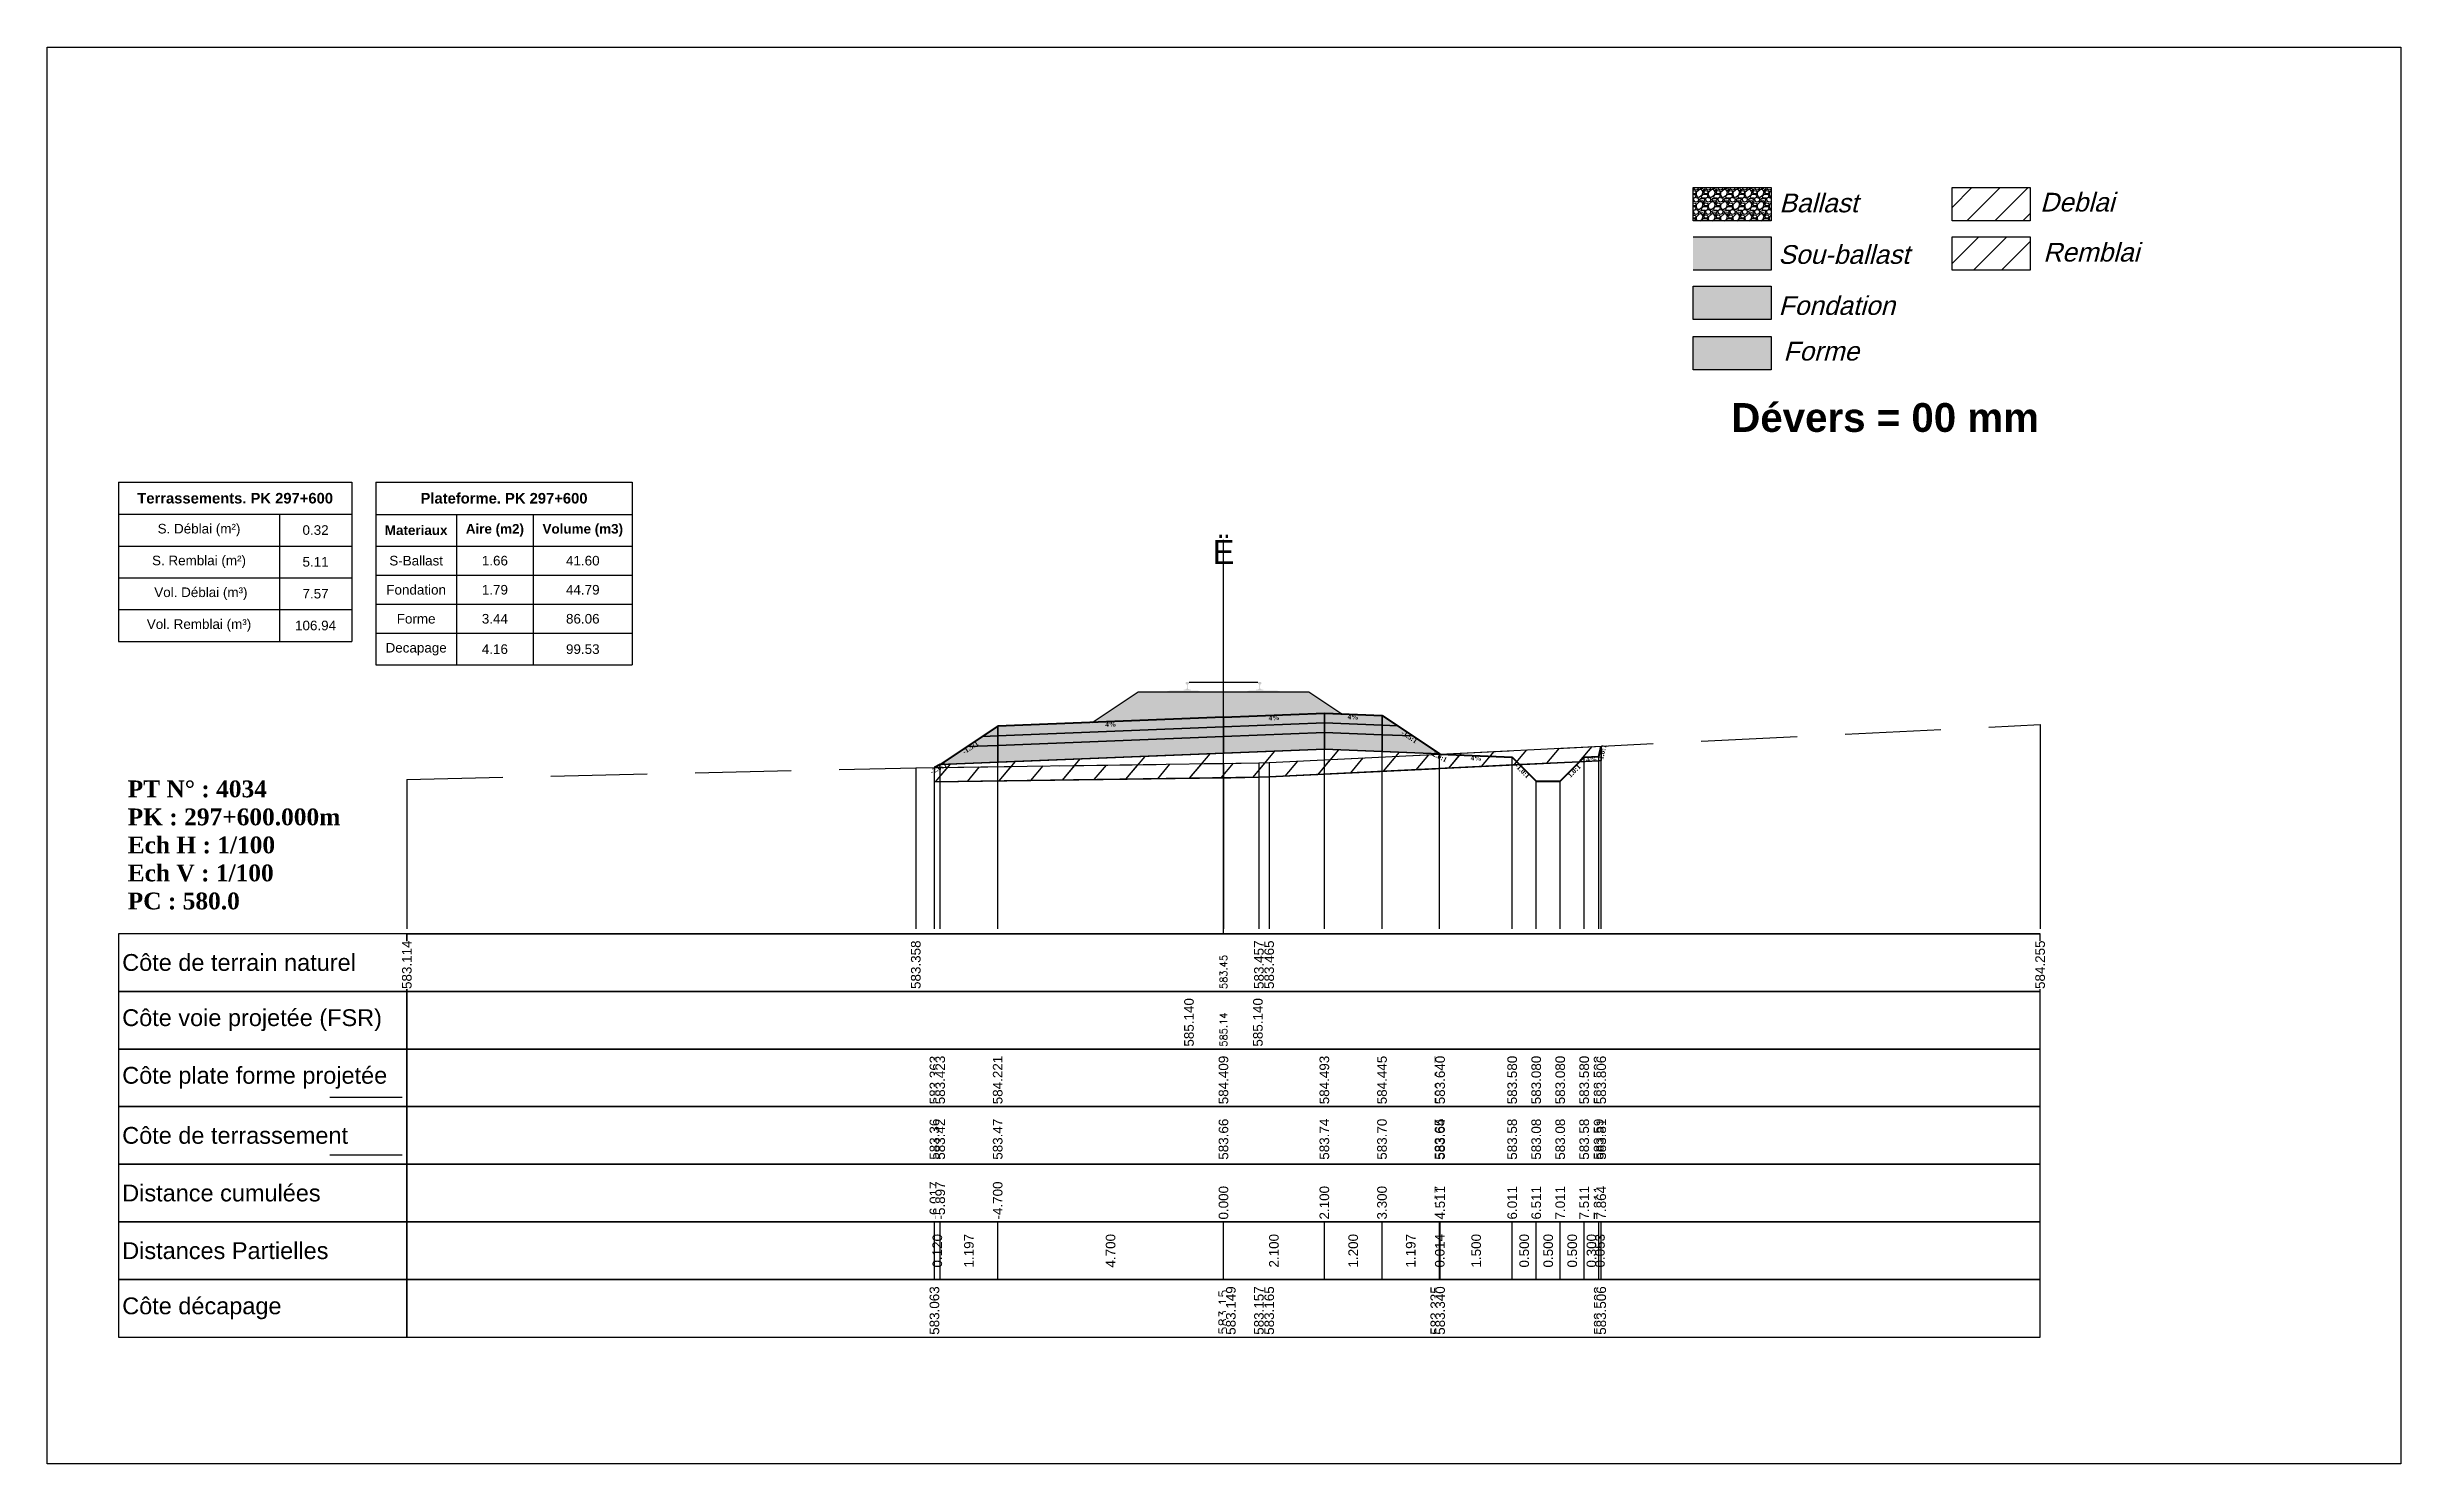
# Model space of a CAD drawing. Header units: millimetres. Extents: x 2762 to 3076, y 916 to 3305.
# Drawn here: x 3026.54 to 3075.54, y 2885.65 to 2915.15 of the extents above; entities that cross this region are included whole.
import ezdxf

# ---------------------------------------------------------------- set-up
doc = ezdxf.new("R2010")
doc.units = ezdxf.units.MM
doc.header["$LTSCALE"] = 2
doc.linetypes.add('CACHE', pattern=[9.525, 6.35, -3.175])
doc.linetypes.add('DASHED', pattern=[0.75, 0.5, -0.25])
for name, color, linetype in [('C-ANNO-TABL', 1, 'Continuous'), ('C-ANNO-TABL-TEXT', 150, 'Continuous'), ('C-ANNO-TABL-TITL', 150, 'Continuous'), ('C-ANNO-TABL-TTBL', 5, 'Continuous'), ('C-ROAD-CORR', 5, 'Continuous'), ('C-ROAD-SCTN', 7, 'Continuous')]:
    doc.layers.add(name, color=color, linetype=linetype)
doc.styles.add('ARIAL', font='arial.ttf')
doc.styles.add('C3D_Etiquette', font='romans.shx')
doc.styles.add('C3D_Profil_Travers', font='romans.shx')
doc.styles.get("Standard").update_dxf_attribs({"font": 'arial.ttf'})

msp = doc.modelspace()

# ---------------------------------------------------------------- texts
at = {"insert": (3061.599, 2907.733), "char_height": 0.6, "attachment_point": 1}
msp.add_mtext_dynamic_manual_height_columns('{\\fArial|b1|i0|c0|p34;Dévers = 00 mm}', width=8.82587, gutter_width=1.25, heights=[0], dxfattribs=at)
at = {"color": 7, "linetype": 'Continuous', "lineweight": -3}
for s, insert, char_height, attachment_point, style in [('{\\fWingdings|b0|i0|c2|p0;Ë}', (3051.03, 2904.384), 0.5, 8, 'C3D_Profil_Travers'), ('{\\fTimes New Roman|b1|i0|c0|p18;PT N° : 4034\\PPK : 297+600.000m\\PEch H : 1/100\\PEch V : 1/100\\PPC : 580.0}', (3028.218, 2897.184), 0.35, 7, 'C3D_Profil_Travers'), ('{\\fArial|b0|i0|c0|p34;Côte de terrain naturel}', (3028.104, 2896.084), 0.35, 4, 'C3D_Etiquette'), ('{\\fArial|b0|i0|c0|p34;Côte plate forme projetée}', (3028.104, 2893.684), 0.35, 4, 'C3D_Etiquette'), ('{\\fArial|b0|i0|c0|p34;Côte de terrassement}', (3028.104, 2892.484), 0.35, 4, 'C3D_Etiquette'), ('{\\fArial|b0|i0|c0|p34;Distance cumulées}', (3028.104, 2891.284), 0.35, 4, 'C3D_Etiquette'), ('{\\fArial|b0|i0|c0|p34;Distances Partielles}', (3028.104, 2890.084), 0.35, 4, 'C3D_Etiquette'), ('{\\fArial|b0|i0|c0|p34;Côte décapage}', (3028.104, 2888.884), 0.35, 4, 'C3D_Etiquette')]:
    msp.add_mtext(s, dxfattribs=dict(at, insert=insert, char_height=char_height, attachment_point=attachment_point, style=style))
at = {"color": 7, "linetype": 'Continuous', "lineweight": -3, "char_height": 0.1, "attachment_point": 2, "style": 'C3D_Etiquette'}
for s, insert, width, rotation in [('{\\fTimes New Roman|b1|i0|c0|p18;4%}', (3048.68, 2901.095), 0.42071, 2.2906), ('{\\fTimes New Roman|b1|i0|c0|p18;4%}', (3052.08, 2901.231), 0.37094, 2.2906), ('{\\fTimes New Roman|b1|i0|c0|p18;4%}', (3053.729, 2901.249), 0.42071, 357.7094), ('{\\fTimes New Roman|b1|i0|c0|p18;-1.5:1}', (3054.926, 2900.827), 0.34598, 326.3099), ('{\\fTimes New Roman|b1|i0|c0|p18;-1.5:1}', (3045.733, 2900.603), 0.34598, 33.6901), ('{\\fTimes New Roman|b1|i0|c0|p18;-2.0:1}', (3055.532, 2900.424), 0.34598, 333.4349), ('{\\fTimes New Roman|b1|i0|c0|p18;4%}', (3056.29, 2900.39), 0.42071, 357.7094), ('{\\fTimes New Roman|b1|i0|c0|p18;4%}', (3058.691, 2900.366), 0.37094, 2.2906), ('{\\fTimes New Roman|b1|i0|c0|p18;1.0:1}', (3058.871, 2900.482), 0.29446, 75.9638), ('{\\fTimes New Roman|b1|i0|c0|p18;-2.0:1}', (3045.075, 2900.174), 0.34598, 26.5651), ('{\\fTimes New Roman|b1|i0|c0|p18;-1.0:1}', (3057.288, 2900.111), 0.34598, 315), ('{\\fTimes New Roman|b1|i0|c0|p18;1.0:1}', (3058.293, 2900.111), 0.29001, 45)]:
    msp.add_mtext(s, dxfattribs=dict(at, insert=insert, width=width, rotation=rotation))
at = {"color": 7, "linetype": 'Continuous', "lineweight": -3, "rotation": 90, "style": 'C3D_Profil_Travers'}
for s, insert, char_height, attachment_point in [('583.45', (3051.03, 2895.534), 0.15, 4), ('585.14', (3051.03, 2894.334), 0.15, 4), ('{\\fArial|b0|i0|c0|p34;583.36}', (3045.013, 2891.979), 0.2, 4), ('{\\fArial|b0|i0|c0|p34;583.42}', (3045.133, 2891.979), 0.2, 4), ('{\\fArial|b0|i0|c0|p34;583.47}', (3046.33, 2891.979), 0.2, 4), ('{\\fArial|b0|i0|c0|p34;583.66}', (3051.03, 2891.979), 0.2, 4), ('{\\fArial|b0|i0|c0|p34;583.74}', (3053.13, 2891.979), 0.2, 4), ('{\\fArial|b0|i0|c0|p34;583.70}', (3054.33, 2891.979), 0.2, 4), ('{\\fArial|b0|i0|c0|p34;583.65}', (3055.526, 2891.979), 0.2, 4), ('{\\fArial|b0|i0|c0|p34;583.64}', (3055.54, 2891.979), 0.2, 4), ('{\\fArial|b0|i0|c0|p34;583.58}', (3057.04, 2891.979), 0.2, 4), ('{\\fArial|b0|i0|c0|p34;583.08}', (3057.54, 2891.979), 0.2, 4), ('{\\fArial|b0|i0|c0|p34;583.08}', (3058.04, 2891.979), 0.2, 4), ('{\\fArial|b0|i0|c0|p34;583.58}', (3058.54, 2891.979), 0.2, 4), ('{\\fArial|b0|i0|c0|p34;583.59}', (3058.84, 2891.979), 0.2, 4), ('{\\fArial|b0|i0|c0|p34;583.81}', (3058.894, 2891.979), 0.2, 4), ('{\\fArial|b0|i0|c0|p34;0.120}', (3045.073, 2890.084), 0.2, 5), ('{\\fArial|b0|i0|c0|p34;1.197}', (3045.731, 2890.084), 0.2, 5), ('{\\fArial|b0|i0|c0|p34;4.700}', (3048.68, 2890.084), 0.2, 5), ('{\\fArial|b0|i0|c0|p34;2.100}', (3052.08, 2890.084), 0.2, 5), ('{\\fArial|b0|i0|c0|p34;1.200}', (3053.73, 2890.084), 0.2, 5), ('{\\fArial|b0|i0|c0|p34;1.197}', (3054.928, 2890.084), 0.2, 5), ('{\\fArial|b0|i0|c0|p34;0.014}', (3055.533, 2890.084), 0.2, 5), ('{\\fArial|b0|i0|c0|p34;1.500}', (3056.29, 2890.084), 0.2, 5), ('{\\fArial|b0|i0|c0|p34;0.500}', (3057.29, 2890.084), 0.2, 5), ('{\\fArial|b0|i0|c0|p34;0.500}', (3057.79, 2890.084), 0.2, 5), ('{\\fArial|b0|i0|c0|p34;0.500}', (3058.29, 2890.084), 0.2, 5), ('{\\fArial|b0|i0|c0|p34;0.300}', (3058.69, 2890.084), 0.2, 5), ('{\\fArial|b0|i0|c0|p34;0.053}', (3058.867, 2890.084), 0.2, 5), ('583.15', (3051.03, 2888.334), 0.2, 4)]:
    msp.add_mtext(s, dxfattribs=dict(at, insert=insert, char_height=char_height, attachment_point=attachment_point))
at = {"color": 7, "linetype": 'Continuous', "lineweight": -3, "insert": (3028.104, 2894.884), "char_height": 0.35, "attachment_point": 4}
msp.add_mtext('{\\fArial|b0|i0|c0|p34;Côte voie projetée (FSR)}', dxfattribs=at)
at = {"layer": 'C-ANNO-TABL-TEXT', "color": 7, "style": 'ARIAL', "oblique": 15}
for s, p in [('Ballast', (3062.599, 2911.705)), ('Deblai', (3068.029, 2911.721)), ('Sou-ballast', (3062.579, 2910.632)), ('Remblai', (3068.093, 2910.679)), ('Fondation', (3062.584, 2909.569)), ('Forme', (3062.684, 2908.619))]:
    msp.add_text(s, height=0.39, dxfattribs=at).set_placement(p)
at = {"layer": 'C-ANNO-TABL-TEXT', "color": 7, "linetype": 'Continuous', "lineweight": -3, "char_height": 0.2, "attachment_point": 5, "style": 'ARIAL'}
for s, insert in [('{\\fArial|b0|i0|c0|p34;\\C7;0.32}', (3032.129, 2905.088)), ('{\\fArial|b0|i0|c0|p34;\\C7;5.11}', (3032.129, 2904.426)), ('{\\fArial|b0|i0|c0|p34;\\C7;S-Ballast}', (3034.223, 2904.451)), ('{\\fArial|b0|i0|c0|p34;\\C7;1.66}', (3035.862, 2904.451)), ('{\\C18;\\c0;41.60}', (3037.692, 2904.451)), ('{\\fArial|b0|i0|c0|p34;\\C7;7.57}', (3032.129, 2903.764)), ('{\\fArial|b0|i0|c0|p34;\\C7;Fondation}', (3034.223, 2903.845)), ('{\\fArial|b0|i0|c0|p34;\\C7;1.79}', (3035.862, 2903.845)), ('{\\C18;\\c0;44.79}', (3037.692, 2903.845)), ('{\\fArial|b0|i0|c0|p34;\\C7;Forme}', (3034.223, 2903.241)), ('{\\fArial|b0|i0|c0|p34;\\C7;3.44}', (3035.862, 2903.241)), ('{\\C18;\\c0;86.06}', (3037.692, 2903.241)), ('{\\fArial|b0|i0|c0|p34;\\C7;106.94}', (3032.129, 2903.101)), ('{\\fArial|b0|i0|c0|p34;\\C7;Decapage}', (3034.223, 2902.609)), ('{\\fArial|b0|i0|c0|p34;\\C7;4.16}', (3035.862, 2902.609)), ('{\\C18;\\c0;99.53}', (3037.692, 2902.609))]:
    msp.add_mtext(s, dxfattribs=dict(at, insert=insert))
at = {"layer": 'C-ANNO-TABL-TITL', "color": 7, "linetype": 'Continuous', "lineweight": -3, "attachment_point": 5, "style": 'ARIAL'}
for s, insert, char_height in [('{\\fArial|b1|i0|c0|p34;\\C7;Terrassements. PK 297+600}', (3030.455, 2905.751), 0.22), ('{\\fArial|b1|i0|c0|p34;\\C18;\\c0;Plateforme. PK 297+600}', (3036.052, 2905.75), 0.22), ('{\\fArial|b0|i0|c0|p34;\\C7;S. Déblai (m²) }', (3029.703, 2905.088), 0.2), ('{\\fArial|b1|i0|c0|p34;\\C7;Aire (m2)}', (3035.862, 2905.085), 0.2), ('{\\fArial|b1|i0|c0|p34;\\C7;Volume (m3)}', (3037.692, 2905.085), 0.2), ('{\\fArial|b1|i0|c0|p34;\\C7;Materiaux   }', (3034.223, 2905.085), 0.2), ('{\\fArial|b0|i0|c0|p34;\\C7;S. Remblai (m²) }', (3029.703, 2904.426), 0.2), ('{\\fArial|b0|i0|c0|p34;\\C7; Vol. Déblai (m³) }', (3029.703, 2903.764), 0.2), ('{\\fArial|b0|i0|c0|p34;\\C7;Vol. Remblai (m³)}', (3029.703, 2903.101), 0.2)]:
    msp.add_mtext(s, dxfattribs=dict(at, insert=insert, char_height=char_height))

# ---------------------------------------------------------------- hatches: boundary and pattern name
h = msp.add_hatch(color=11)
h.dxf.hatch_style = 1
h.paths.add_polyline_path([(3062.431, 2911.191), (3060.805, 2911.191), (3060.805, 2910.499), (3062.431, 2910.499)])
h = msp.add_hatch(color=30)
h.dxf.hatch_style = 1
h.paths.add_polyline_path([(3062.431, 2910.164), (3060.805, 2910.164), (3060.805, 2909.472), (3062.431, 2909.472)])
h = msp.add_hatch(color=83)
h.dxf.hatch_style = 1
h.paths.add_polyline_path([(3062.431, 2909.118), (3060.805, 2909.118), (3060.805, 2908.426), (3062.431, 2908.426)])
at = {"linetype": 'Continuous', "lineweight": -3}
msp.add_hatch(color=254, dxfattribs=at).paths.add_polyline_path([(3049.812, 2901.541), (3049.812, 2901.726), (3049.927, 2901.747), (3050.275, 2901.747), (3050.275, 2901.752), (3050.201, 2901.752), (3050.201, 2901.762), (3050.202, 2901.763), (3050.204, 2901.764), (3050.205, 2901.764), (3050.225, 2901.766), (3050.228, 2901.766), (3050.231, 2901.767), (3050.259, 2901.778), (3050.262, 2901.779), (3050.263, 2901.78), (3050.264, 2901.782), (3050.265, 2901.786), (3050.266, 2901.793), (3050.267, 2901.802), (3050.268, 2901.812), (3050.268, 2901.836), (3050.267, 2901.852), (3050.267, 2901.859), (3050.266, 2901.865), (3050.265, 2901.869), (3050.265, 2901.871), (3050.264, 2901.874), (3050.263, 2901.876), (3050.262, 2901.877), (3050.261, 2901.879), (3050.26, 2901.879), (3050.244, 2901.885), (3050.242, 2901.887), (3050.241, 2901.888), (3050.24, 2901.889), (3050.24, 2901.892), (3050.24, 2901.91), (3050.241, 2901.914), (3050.242, 2901.916), (3050.244, 2901.919), (3050.246, 2901.92), (3050.249, 2901.922), (3050.25, 2901.922), (3050.254, 2901.923), (3050.258, 2901.923), (3050.261, 2901.924), (3050.265, 2901.924), (3050.27, 2901.924), (3050.273, 2901.924), (3050.276, 2901.924), (3050.28, 2901.924), (3050.283, 2901.924), (3050.287, 2901.924), (3050.292, 2901.924), (3050.295, 2901.923), (3050.299, 2901.923), (3050.303, 2901.922), (3050.304, 2901.922), (3050.306, 2901.92), (3050.309, 2901.919), (3050.311, 2901.916), (3050.312, 2901.914), (3050.312, 2901.91), (3050.312, 2901.892), (3050.312, 2901.889), (3050.312, 2901.888), (3050.311, 2901.887), (3050.309, 2901.885), (3050.293, 2901.879), (3050.292, 2901.879), (3050.29, 2901.877), (3050.289, 2901.876), (3050.289, 2901.874), (3050.288, 2901.871), (3050.287, 2901.869), (3050.287, 2901.865), (3050.286, 2901.859), (3050.285, 2901.852), (3050.285, 2901.836), (3050.285, 2901.812), (3050.286, 2901.802), (3050.287, 2901.793), (3050.288, 2901.786), (3050.289, 2901.782), (3050.29, 2901.78), (3050.291, 2901.779), (3050.293, 2901.778), (3050.322, 2901.767), (3050.325, 2901.766), (3050.328, 2901.766), (3050.348, 2901.764), (3050.349, 2901.764), (3050.35, 2901.763), (3050.351, 2901.762), (3050.351, 2901.752), (3050.277, 2901.752), (3050.277, 2901.747), (3050.481, 2901.747), (3050.613, 2901.716), (3051.447, 2901.716), (3051.578, 2901.747), (3051.782, 2901.747), (3051.782, 2901.752), (3051.708, 2901.752), (3051.708, 2901.762), (3051.709, 2901.763), (3051.711, 2901.764), (3051.712, 2901.764), (3051.732, 2901.766), (3051.735, 2901.766), (3051.738, 2901.767), (3051.766, 2901.778), (3051.769, 2901.779), (3051.77, 2901.78), (3051.771, 2901.782), (3051.772, 2901.786), (3051.773, 2901.793), (3051.774, 2901.802), (3051.775, 2901.812), (3051.775, 2901.836), (3051.774, 2901.852), (3051.774, 2901.859), (3051.773, 2901.865), (3051.772, 2901.869), (3051.772, 2901.871), (3051.771, 2901.874), (3051.77, 2901.876), (3051.769, 2901.877), (3051.768, 2901.879), (3051.767, 2901.879), (3051.751, 2901.885), (3051.749, 2901.887), (3051.748, 2901.888), (3051.747, 2901.889), (3051.747, 2901.892), (3051.747, 2901.91), (3051.748, 2901.914), (3051.749, 2901.916), (3051.751, 2901.919), (3051.753, 2901.92), (3051.756, 2901.922), (3051.757, 2901.922), (3051.761, 2901.923), (3051.765, 2901.923), (3051.768, 2901.924), (3051.772, 2901.924), (3051.777, 2901.924), (3051.78, 2901.924), (3051.783, 2901.924), (3051.787, 2901.924), (3051.79, 2901.924), (3051.794, 2901.924), (3051.799, 2901.924), (3051.802, 2901.923), (3051.806, 2901.923), (3051.81, 2901.922), (3051.811, 2901.922), (3051.813, 2901.92), (3051.816, 2901.919), (3051.818, 2901.916), (3051.819, 2901.914), (3051.819, 2901.91), (3051.819, 2901.892), (3051.819, 2901.889), (3051.819, 2901.888), (3051.818, 2901.887), (3051.816, 2901.885), (3051.8, 2901.879), (3051.799, 2901.879), (3051.797, 2901.877), (3051.796, 2901.876), (3051.796, 2901.874), (3051.795, 2901.871), (3051.794, 2901.869), (3051.794, 2901.865), (3051.793, 2901.859), (3051.792, 2901.852), (3051.792, 2901.836), (3051.792, 2901.812), (3051.793, 2901.802), (3051.794, 2901.793), (3051.795, 2901.786), (3051.796, 2901.782), (3051.797, 2901.78), (3051.798, 2901.779), (3051.8, 2901.778), (3051.829, 2901.767), (3051.832, 2901.766), (3051.835, 2901.766), (3051.855, 2901.764), (3051.856, 2901.764), (3051.857, 2901.763), (3051.858, 2901.762), (3051.858, 2901.752), (3051.784, 2901.752), (3051.784, 2901.747), (3052.132, 2901.747), (3052.247, 2901.726), (3052.247, 2901.541)])
h = msp.add_hatch(dxfattribs=at)
h.set_pattern_fill('GRAVEL', color=252, scale=0.009, style=0)
h.set_pattern_definition([(228.0128, (3048.461781, 2901.312376), (-1.8288, -2.0574), [0.030755, -3.0447435]), (184.96974, (3048.441207, 2901.289516), (2.743199999, 0.228600013), [0.0527764, -5.2248644]), (132.51045, (3048.388629, 2901.284944), (2.286, -2.5146), [0.0372133, -3.684125]), (267.2737, (3048.299475, 2901.227794), (0.2286, 4.572), [0.0480604, -4.7579794]), (292.83365, (3048.297189, 2901.179788), (-1.143, 2.7432), [0.047127, -4.6655827]), (357.2737, (3048.315477, 2901.136354), (-4.572, 0.2286), [0.0480604, -4.7579794]), (37.69424, (3048.363483, 2901.134068), (-2.9718, -2.286), [0.0635574, -6.2921804]), (72.25533, (3048.413775, 2901.17293), (1.6002, 5.0292), [0.0600048, -5.940473]), (121.42957, (3048.432063, 2901.23008), (-1.8288, 2.9718), [0.048223, -4.774099]), (175.23636, (3048.406917, 2901.271228), (2.5146, -0.2286), [0.055054, -2.697654]), (222.39744, (3048.352053, 2901.2758), (-2.7432, -2.5146), [0.071197, -7.0485095]), (138.81407, (3048.52579, 2901.225508), (-1.6002, 1.3716), [0.0243004, -2.405751]), (171.46923, (3048.507501, 2901.24151), (2.9718, -0.4572), [0.0462314, -4.5769175]), (225, (3048.46178, 2901.24837), (-3e-17, -0.2286), [0.032329, -0.29096]), (203.1986, (3048.44578, 2901.2758), (1.143, 0.4572), [0.01741, -1.723556]), (291.8014, (3048.429777, 2901.26894), (-0.2286, 0.6858), [0.024621, -1.206428]), (30.9638, (3048.43892, 2901.24608), (0.6858, 0.4572), [0.039989, -1.292967]), (161.565, (3048.47321, 2901.266656), (0.4572, -0.2286), [0.028916, -0.693981]), (16.38954, (3048.297189, 2901.268942), (2.286, 0.6858), [0.040508, -4.0102944]), (70.34618, (3048.336051, 2901.280372), (-0.9144, -2.5146), [0.033984, -3.3643994]), (293.1986, (3048.47321, 2901.312376), (-0.4572, 1.143), [0.034819, -1.7061465]), (343.61046, (3048.486927, 2901.280372), (-2.286, 0.6858), [0.040508, -4.0102944]), (339.44395, (3048.29719, 2901.12721), (-1.143, 0.4572), [0.039063, -1.914096]), (294.77514, (3048.333765, 2901.113494), (-1.143, 2.5146), [0.0327305, -3.2403234]), (66.8014, (3048.475497, 2901.083776), (0.4572, 1.143), [0.034819, -1.7061465]), (17.35402, (3048.489213, 2901.11578), (-2.9718, -0.9144), [0.0383204, -3.793714]), (69.44395, (3048.363483, 2901.083776), (-0.4572, -1.143), [0.0195316, -1.933628]), (101.3099, (3048.46178, 2901.083776), (-0.2286, 0.9144), [0.011656, -1.1539795]), (165.9638, (3048.459495, 2901.095206), (0.6858, -0.2286), [0.047127, -0.895415]), (186.009, (3048.413775, 2901.106636), (2.286, 0.2286), [0.043674, -4.323723]), (303.69, (3048.43892, 2901.22551), (-0.2286, 0.4572), [0.032969, -0.79126]), (353.15723, (3048.457209, 2901.198076), (3.8862, -0.4572), [0.05756, -5.698441]), (60.9454, (3048.51436, 2901.191218), (-0.9144, -1.6002), [0.023536, -2.330045]), (90, (3048.5258, 2901.2118), (-0.2286, 0.2286), [0.013716, -0.214884]), (120.25644, (3048.409203, 2901.113494), (0.9144, -1.6002), [0.031758, -3.1440547]), (48.0128, (3048.393201, 2901.140926), (1.8288, 2.0574), [0.06151, -3.0139886]), (0, (3048.43435, 2901.18665), (0.2286, 0.2286), [0.059436, -0.169164]), (325.30485, (3048.493785, 2901.186646), (2.286, -1.6002), [0.036145, -3.5783385]), (254.0546, (3048.523503, 2901.166072), (-0.2286, -0.9144), [0.033285, -1.6309485]), (207.64598, (3048.514359, 2901.134068), (-4.3434, -2.286), [0.054193, -5.365122]), (175.42608, (3048.466353, 2901.108922), (-2.9718, 0.2286), [0.0573327, -5.675926])])
h.paths.add_polyline_path([(3048.297, 2901.084), (3049.255, 2901.722), (3052.805, 2901.722), (3053.494, 2901.262), (3053.13, 2901.277)])
h = msp.add_hatch(color=83, dxfattribs=at)
h.paths.add_polyline_path([(3054.33, 2900.479), (3054.33, 2900.829), (3054.968, 2900.804), (3055.526, 2900.431)])
h.paths.add_polyline_path([(3053.13, 2900.527), (3053.13, 2900.877), (3054.33, 2900.829), (3054.33, 2900.479)])
h.paths.add_polyline_path([(3051.03, 2900.443), (3051.03, 2900.793), (3053.13, 2900.877), (3053.13, 2900.527)])
h.paths.add_polyline_path([(3046.33, 2900.255), (3046.33, 2900.605), (3051.03, 2900.793), (3051.03, 2900.443)])
h.paths.add_polyline_path([(3045.133, 2900.207), (3045.691, 2900.58), (3046.33, 2900.605), (3046.33, 2900.255)])
h = msp.add_hatch(color=30, dxfattribs=at)
h.paths.add_polyline_path([(3054.33, 2900.829), (3054.33, 2901.029), (3054.649, 2901.016), (3054.968, 2900.804)])
h.paths.add_polyline_path([(3053.13, 2900.877), (3053.13, 2901.077), (3054.33, 2901.029), (3054.33, 2900.829)])
h.paths.add_polyline_path([(3051.03, 2900.793), (3051.03, 2900.993), (3053.13, 2901.077), (3053.13, 2900.877)])
h.paths.add_polyline_path([(3046.33, 2900.605), (3046.33, 2900.805), (3051.03, 2900.993), (3051.03, 2900.793)])
h.paths.add_polyline_path([(3045.691, 2900.58), (3046.01, 2900.792), (3046.33, 2900.805), (3046.33, 2900.605)])
h = msp.add_hatch(color=11, dxfattribs=at)
h.paths.add_polyline_path([(3054.33, 2901.029), (3054.33, 2901.229), (3054.649, 2901.016)])
h.paths.add_polyline_path([(3053.13, 2901.077), (3053.13, 2901.277), (3054.33, 2901.229), (3054.33, 2901.029)])
h.paths.add_polyline_path([(3051.03, 2900.993), (3051.03, 2901.193), (3053.13, 2901.277), (3053.13, 2901.077)])
h.paths.add_polyline_path([(3046.33, 2900.805), (3046.33, 2901.005), (3051.03, 2901.193), (3051.03, 2900.993)])
h.paths.add_polyline_path([(3046.01, 2900.792), (3046.33, 2901.005), (3046.33, 2900.805)])
h = msp.add_hatch(dxfattribs=at)
h.set_pattern_fill('_U', color=150, scale=0.5, angle=50, style=0, pattern_type=0)
h.set_pattern_definition([(50, (3058.44337, 2900.26717), (-0.383022, 0.321394), [])])
h.paths.add_polyline_path([(3058.443, 2900.267), (3058.54, 2900.364), (3058.84, 2900.376), (3058.894, 2900.589), (3058.894, 2900.289), (3058.842, 2900.287)])
h.paths.add_polyline_path([(3055.54, 2900.424), (3058.894, 2900.589), (3058.84, 2900.376), (3058.54, 2900.364), (3058.443, 2900.267), (3057.199, 2900.206), (3057.04, 2900.364)])
h.paths.add_polyline_path([(3045.013, 2899.847), (3045.013, 2900.147), (3051.768, 2900.241), (3051.982, 2900.249), (3055.54, 2900.424), (3057.04, 2900.364), (3057.199, 2900.206), (3051.982, 2899.949), (3051.768, 2899.941)])
h = msp.add_hatch(dxfattribs=at)
h.set_pattern_fill('_U', color=3, angle=50, style=0, pattern_type=0)
h.set_pattern_definition([(50, (3058.4434, 2900.2672), (-0.766044, 0.64279), [])])
h.paths.add_polyline_path([(3058.443, 2900.267), (3058.54, 2900.364), (3058.84, 2900.376), (3058.894, 2900.589), (3058.894, 2900.289), (3058.842, 2900.287)])
h.paths.add_polyline_path([(3045.013, 2899.847), (3045.013, 2900.147), (3045.133, 2900.207), (3053.13, 2900.527), (3055.526, 2900.431), (3055.54, 2900.424), (3057.04, 2900.364), (3057.199, 2900.206), (3051.982, 2899.949), (3051.768, 2899.941)])

# ---------------------------------------------------------------- linework, layer by layer
for p, q in [((3060.805, 2912.219), (3062.431, 2912.219)), ((3060.805, 2912.219), (3062.431, 2912.219)), ((3060.805, 2911.527), (3060.805, 2912.219)), ((3062.431, 2912.219), (3062.431, 2911.527)), ((3062.431, 2912.219), (3062.431, 2911.527)), ((3066.198, 2912.219), (3067.824, 2912.219)), ((3066.198, 2911.527), (3066.198, 2912.219)), ((3067.824, 2912.219), (3067.824, 2911.527)), ((3062.431, 2911.527), (3060.805, 2911.527)), ((3062.431, 2911.527), (3060.805, 2911.527)), ((3060.805, 2911.191), (3062.431, 2911.191)), ((3062.431, 2911.191), (3062.431, 2910.499)), ((3067.824, 2911.527), (3066.198, 2911.527)), ((3066.198, 2911.191), (3067.824, 2911.191)), ((3066.198, 2910.499), (3066.198, 2911.191)), ((3067.824, 2911.191), (3067.824, 2910.499)), ((3062.431, 2910.499), (3060.805, 2910.499)), ((3060.805, 2910.164), (3062.431, 2910.164)), ((3060.805, 2909.472), (3060.805, 2910.164)), ((3062.431, 2910.164), (3062.431, 2909.472)), ((3067.824, 2910.499), (3066.198, 2910.499)), ((3062.431, 2909.472), (3060.805, 2909.472)), ((3060.805, 2909.118), (3062.431, 2909.118)), ((3060.805, 2908.426), (3060.805, 2909.118)), ((3062.431, 2909.118), (3062.431, 2908.426)), ((3062.431, 2908.426), (3060.805, 2908.426))]:
    msp.add_line(p, q)
at = {"linetype": 'Continuous'}
for p, q in [((3060.808, 2912.172), (3060.805, 2912.173)), ((3060.805, 2912.17), (3060.808, 2912.172)), ((3060.845, 2912.144), (3060.805, 2912.15)), ((3060.805, 2912.104), (3060.855, 2912.098)), ((3060.805, 2912.083), (3060.831, 2912.083)), ((3060.811, 2912.219), (3060.824, 2912.188)), ((3060.823, 2912.188), (3060.866, 2912.175)), ((3060.83, 2912.086), (3060.864, 2912.063)), ((3060.868, 2912.128), (3060.847, 2912.145)), ((3060.854, 2912.088), (3060.867, 2912.111)), ((3060.866, 2912.175), (3060.91, 2912.188)), ((3060.869, 2912.129), (3060.867, 2912.076)), ((3060.867, 2912.111), (3060.867, 2912.127)), ((3060.867, 2912.076), (3060.887, 2912.028)), ((3060.934, 2912.175), (3060.875, 2912.122)), ((3060.91, 2912.187), (3060.921, 2912.219)), ((3060.987, 2912.175), (3060.926, 2912.18)), ((3060.967, 2912.193), (3060.943, 2912.219)), ((3061.01, 2912.199), (3060.952, 2912.194)), ((3060.974, 2912.033), (3061.019, 2912.083)), ((3061.014, 2912.131), (3060.986, 2912.176)), ((3060.996, 2912.068), (3061.016, 2912.132)), ((3061.013, 2912.175), (3061.023, 2912.15)), ((3061.032, 2912.183), (3061.014, 2912.176)), ((3061.019, 2912.083), (3061.085, 2912.083)), ((3061.024, 2912.149), (3061.062, 2912.172)), ((3061.049, 2912.152), (3061.024, 2912.127)), ((3061.024, 2912.127), (3061.044, 2912.096)), ((3061.044, 2912.219), (3061.026, 2912.198)), ((3061.044, 2912.219), (3061.026, 2912.198)), ((3061.062, 2912.172), (3061.031, 2912.182)), ((3061.045, 2912.106), (3061.109, 2912.098)), ((3061.099, 2912.144), (3061.049, 2912.151)), ((3061.099, 2912.144), (3061.049, 2912.151)), ((3061.065, 2912.219), (3061.078, 2912.188)), ((3061.065, 2912.219), (3061.078, 2912.188)), ((3061.077, 2912.188), (3061.12, 2912.175)), ((3061.077, 2912.188), (3061.12, 2912.175)), ((3061.084, 2912.086), (3061.118, 2912.063)), ((3061.122, 2912.128), (3061.101, 2912.145)), ((3061.122, 2912.128), (3061.101, 2912.145)), ((3061.108, 2912.088), (3061.121, 2912.111)), ((3061.12, 2912.175), (3061.164, 2912.188)), ((3061.12, 2912.175), (3061.164, 2912.188)), ((3061.123, 2912.129), (3061.121, 2912.076)), ((3061.123, 2912.129), (3061.121, 2912.076)), ((3061.121, 2912.111), (3061.121, 2912.127)), ((3061.121, 2912.111), (3061.121, 2912.127)), ((3061.121, 2912.076), (3061.141, 2912.028)), ((3061.188, 2912.175), (3061.129, 2912.122)), ((3061.188, 2912.175), (3061.129, 2912.122)), ((3061.164, 2912.187), (3061.175, 2912.219)), ((3061.164, 2912.187), (3061.175, 2912.219)), ((3061.241, 2912.175), (3061.18, 2912.18)), ((3061.241, 2912.175), (3061.18, 2912.18)), ((3061.221, 2912.193), (3061.197, 2912.219)), ((3061.221, 2912.193), (3061.197, 2912.219)), ((3061.264, 2912.199), (3061.206, 2912.194)), ((3061.264, 2912.199), (3061.206, 2912.194)), ((3061.228, 2912.033), (3061.273, 2912.083)), ((3061.228, 2912.033), (3061.273, 2912.083)), ((3061.268, 2912.131), (3061.24, 2912.176)), ((3061.268, 2912.131), (3061.24, 2912.176)), ((3061.25, 2912.068), (3061.27, 2912.132)), ((3061.25, 2912.068), (3061.27, 2912.132)), ((3061.267, 2912.175), (3061.277, 2912.15)), ((3061.267, 2912.175), (3061.277, 2912.15)), ((3061.286, 2912.183), (3061.268, 2912.176)), ((3061.286, 2912.183), (3061.268, 2912.176)), ((3061.273, 2912.083), (3061.339, 2912.083)), ((3061.273, 2912.083), (3061.339, 2912.083)), ((3061.278, 2912.149), (3061.316, 2912.172)), ((3061.278, 2912.149), (3061.316, 2912.172)), ((3061.303, 2912.152), (3061.278, 2912.127)), ((3061.303, 2912.152), (3061.278, 2912.127)), ((3061.278, 2912.127), (3061.298, 2912.096)), ((3061.278, 2912.127), (3061.298, 2912.096)), ((3061.298, 2912.219), (3061.28, 2912.198)), ((3061.298, 2912.219), (3061.28, 2912.198)), ((3061.316, 2912.172), (3061.285, 2912.182)), ((3061.316, 2912.172), (3061.285, 2912.182)), ((3061.299, 2912.106), (3061.363, 2912.098)), ((3061.299, 2912.106), (3061.363, 2912.098)), ((3061.353, 2912.144), (3061.303, 2912.151)), ((3061.353, 2912.144), (3061.303, 2912.151)), ((3061.319, 2912.219), (3061.332, 2912.188)), ((3061.319, 2912.219), (3061.332, 2912.188)), ((3061.331, 2912.188), (3061.374, 2912.175)), ((3061.331, 2912.188), (3061.374, 2912.175)), ((3061.338, 2912.086), (3061.372, 2912.063)), ((3061.338, 2912.086), (3061.372, 2912.063)), ((3061.376, 2912.128), (3061.355, 2912.145)), ((3061.376, 2912.128), (3061.355, 2912.145)), ((3061.362, 2912.088), (3061.375, 2912.111)), ((3061.362, 2912.088), (3061.375, 2912.111)), ((3061.374, 2912.175), (3061.418, 2912.188)), ((3061.374, 2912.175), (3061.418, 2912.188)), ((3061.377, 2912.129), (3061.375, 2912.076)), ((3061.377, 2912.129), (3061.375, 2912.076)), ((3061.375, 2912.111), (3061.375, 2912.127)), ((3061.375, 2912.111), (3061.375, 2912.127)), ((3061.375, 2912.076), (3061.395, 2912.028)), ((3061.375, 2912.076), (3061.395, 2912.028)), ((3061.442, 2912.175), (3061.383, 2912.122)), ((3061.442, 2912.175), (3061.383, 2912.122)), ((3061.418, 2912.187), (3061.429, 2912.219)), ((3061.418, 2912.187), (3061.429, 2912.219)), ((3061.495, 2912.175), (3061.434, 2912.18)), ((3061.495, 2912.175), (3061.434, 2912.18)), ((3061.475, 2912.193), (3061.451, 2912.219)), ((3061.475, 2912.193), (3061.451, 2912.219)), ((3061.518, 2912.199), (3061.46, 2912.194)), ((3061.518, 2912.199), (3061.46, 2912.194)), ((3061.482, 2912.033), (3061.527, 2912.083)), ((3061.482, 2912.033), (3061.527, 2912.083)), ((3061.522, 2912.131), (3061.494, 2912.176)), ((3061.522, 2912.131), (3061.494, 2912.176)), ((3061.504, 2912.068), (3061.524, 2912.132)), ((3061.504, 2912.068), (3061.524, 2912.132)), ((3061.521, 2912.175), (3061.531, 2912.15)), ((3061.521, 2912.175), (3061.531, 2912.15)), ((3061.54, 2912.183), (3061.522, 2912.176)), ((3061.54, 2912.183), (3061.522, 2912.176)), ((3061.527, 2912.083), (3061.593, 2912.083)), ((3061.527, 2912.083), (3061.593, 2912.083)), ((3061.532, 2912.149), (3061.57, 2912.172)), ((3061.532, 2912.149), (3061.57, 2912.172)), ((3061.557, 2912.152), (3061.532, 2912.127)), ((3061.557, 2912.152), (3061.532, 2912.127)), ((3061.532, 2912.127), (3061.552, 2912.096)), ((3061.532, 2912.127), (3061.552, 2912.096)), ((3061.552, 2912.219), (3061.534, 2912.198)), ((3061.552, 2912.219), (3061.534, 2912.198)), ((3061.57, 2912.172), (3061.539, 2912.182)), ((3061.57, 2912.172), (3061.539, 2912.182)), ((3061.553, 2912.106), (3061.617, 2912.098)), ((3061.553, 2912.106), (3061.617, 2912.098)), ((3061.607, 2912.144), (3061.557, 2912.151)), ((3061.607, 2912.144), (3061.557, 2912.151)), ((3061.573, 2912.219), (3061.586, 2912.188)), ((3061.573, 2912.219), (3061.586, 2912.188)), ((3061.585, 2912.188), (3061.628, 2912.175)), ((3061.585, 2912.188), (3061.628, 2912.175)), ((3061.592, 2912.086), (3061.626, 2912.063)), ((3061.592, 2912.086), (3061.626, 2912.063)), ((3061.63, 2912.128), (3061.609, 2912.145)), ((3061.63, 2912.128), (3061.609, 2912.145)), ((3061.616, 2912.088), (3061.629, 2912.111)), ((3061.616, 2912.088), (3061.629, 2912.111)), ((3061.628, 2912.175), (3061.672, 2912.188)), ((3061.628, 2912.175), (3061.672, 2912.188)), ((3061.631, 2912.129), (3061.629, 2912.076)), ((3061.631, 2912.129), (3061.629, 2912.076)), ((3061.629, 2912.111), (3061.629, 2912.127)), ((3061.629, 2912.111), (3061.629, 2912.127)), ((3061.629, 2912.076), (3061.649, 2912.028)), ((3061.629, 2912.076), (3061.649, 2912.028)), ((3061.696, 2912.175), (3061.637, 2912.122)), ((3061.696, 2912.175), (3061.637, 2912.122)), ((3061.672, 2912.187), (3061.683, 2912.219)), ((3061.672, 2912.187), (3061.683, 2912.219)), ((3061.749, 2912.175), (3061.688, 2912.18)), ((3061.749, 2912.175), (3061.688, 2912.18)), ((3061.729, 2912.193), (3061.705, 2912.219)), ((3061.729, 2912.193), (3061.705, 2912.219)), ((3061.772, 2912.199), (3061.714, 2912.194)), ((3061.772, 2912.199), (3061.714, 2912.194)), ((3061.736, 2912.033), (3061.781, 2912.083)), ((3061.736, 2912.033), (3061.781, 2912.083)), ((3061.776, 2912.131), (3061.748, 2912.176)), ((3061.776, 2912.131), (3061.748, 2912.176)), ((3061.758, 2912.068), (3061.778, 2912.132)), ((3061.758, 2912.068), (3061.778, 2912.132)), ((3061.775, 2912.175), (3061.785, 2912.15)), ((3061.775, 2912.175), (3061.785, 2912.15)), ((3061.794, 2912.183), (3061.776, 2912.176)), ((3061.794, 2912.183), (3061.776, 2912.176)), ((3061.781, 2912.083), (3061.847, 2912.083)), ((3061.781, 2912.083), (3061.847, 2912.083)), ((3061.786, 2912.149), (3061.824, 2912.172)), ((3061.786, 2912.149), (3061.824, 2912.172)), ((3061.811, 2912.152), (3061.786, 2912.127)), ((3061.811, 2912.152), (3061.786, 2912.127)), ((3061.786, 2912.127), (3061.806, 2912.096)), ((3061.786, 2912.127), (3061.806, 2912.096)), ((3061.806, 2912.219), (3061.788, 2912.198)), ((3061.806, 2912.219), (3061.788, 2912.198)), ((3061.824, 2912.172), (3061.793, 2912.182)), ((3061.824, 2912.172), (3061.793, 2912.182)), ((3061.807, 2912.106), (3061.871, 2912.098)), ((3061.807, 2912.106), (3061.871, 2912.098)), ((3061.861, 2912.144), (3061.811, 2912.151)), ((3061.861, 2912.144), (3061.811, 2912.151)), ((3061.827, 2912.219), (3061.84, 2912.188)), ((3061.827, 2912.219), (3061.84, 2912.188)), ((3061.839, 2912.188), (3061.882, 2912.175)), ((3061.839, 2912.188), (3061.882, 2912.175)), ((3061.846, 2912.086), (3061.88, 2912.063)), ((3061.846, 2912.086), (3061.88, 2912.063)), ((3061.884, 2912.128), (3061.863, 2912.145)), ((3061.884, 2912.128), (3061.863, 2912.145)), ((3061.87, 2912.088), (3061.883, 2912.111)), ((3061.87, 2912.088), (3061.883, 2912.111)), ((3061.882, 2912.175), (3061.926, 2912.188)), ((3061.882, 2912.175), (3061.926, 2912.188)), ((3061.885, 2912.129), (3061.883, 2912.076)), ((3061.885, 2912.129), (3061.883, 2912.076)), ((3061.883, 2912.111), (3061.883, 2912.127)), ((3061.883, 2912.111), (3061.883, 2912.127)), ((3061.883, 2912.076), (3061.903, 2912.028)), ((3061.883, 2912.076), (3061.903, 2912.028)), ((3061.95, 2912.175), (3061.891, 2912.122)), ((3061.95, 2912.175), (3061.891, 2912.122)), ((3061.926, 2912.187), (3061.937, 2912.219)), ((3061.926, 2912.187), (3061.937, 2912.219)), ((3062.003, 2912.175), (3061.942, 2912.18)), ((3062.003, 2912.175), (3061.942, 2912.18)), ((3061.983, 2912.193), (3061.959, 2912.219)), ((3061.983, 2912.193), (3061.959, 2912.219)), ((3062.026, 2912.199), (3061.968, 2912.194)), ((3062.026, 2912.199), (3061.968, 2912.194)), ((3061.99, 2912.033), (3062.035, 2912.083)), ((3061.99, 2912.033), (3062.035, 2912.083)), ((3062.03, 2912.131), (3062.002, 2912.176)), ((3062.03, 2912.131), (3062.002, 2912.176)), ((3062.012, 2912.068), (3062.032, 2912.132)), ((3062.012, 2912.068), (3062.032, 2912.132)), ((3062.029, 2912.175), (3062.039, 2912.15)), ((3062.029, 2912.175), (3062.039, 2912.15)), ((3062.048, 2912.183), (3062.03, 2912.176)), ((3062.048, 2912.183), (3062.03, 2912.176)), ((3062.035, 2912.083), (3062.101, 2912.083)), ((3062.035, 2912.083), (3062.101, 2912.083)), ((3062.04, 2912.149), (3062.078, 2912.172)), ((3062.04, 2912.149), (3062.078, 2912.172)), ((3062.065, 2912.152), (3062.04, 2912.127)), ((3062.065, 2912.152), (3062.04, 2912.127)), ((3062.04, 2912.127), (3062.06, 2912.096)), ((3062.04, 2912.127), (3062.06, 2912.096)), ((3062.06, 2912.219), (3062.042, 2912.198)), ((3062.06, 2912.219), (3062.042, 2912.198)), ((3062.078, 2912.172), (3062.047, 2912.182)), ((3062.078, 2912.172), (3062.047, 2912.182)), ((3062.061, 2912.106), (3062.125, 2912.098)), ((3062.061, 2912.106), (3062.125, 2912.098)), ((3062.115, 2912.144), (3062.065, 2912.151)), ((3062.115, 2912.144), (3062.065, 2912.151)), ((3062.081, 2912.219), (3062.094, 2912.188)), ((3062.081, 2912.219), (3062.094, 2912.188)), ((3062.093, 2912.188), (3062.136, 2912.175)), ((3062.093, 2912.188), (3062.136, 2912.175)), ((3062.1, 2912.086), (3062.134, 2912.063)), ((3062.1, 2912.086), (3062.134, 2912.063)), ((3062.138, 2912.128), (3062.117, 2912.145)), ((3062.138, 2912.128), (3062.117, 2912.145)), ((3062.124, 2912.088), (3062.137, 2912.111)), ((3062.124, 2912.088), (3062.137, 2912.111)), ((3062.136, 2912.175), (3062.18, 2912.188)), ((3062.136, 2912.175), (3062.18, 2912.188)), ((3062.139, 2912.129), (3062.137, 2912.076)), ((3062.139, 2912.129), (3062.137, 2912.076)), ((3062.137, 2912.111), (3062.137, 2912.127)), ((3062.137, 2912.111), (3062.137, 2912.127)), ((3062.137, 2912.076), (3062.157, 2912.028)), ((3062.137, 2912.076), (3062.157, 2912.028)), ((3062.204, 2912.175), (3062.145, 2912.122)), ((3062.204, 2912.175), (3062.145, 2912.122)), ((3062.18, 2912.187), (3062.191, 2912.219)), ((3062.18, 2912.187), (3062.191, 2912.219)), ((3062.257, 2912.175), (3062.196, 2912.18)), ((3062.257, 2912.175), (3062.196, 2912.18)), ((3062.237, 2912.193), (3062.213, 2912.219)), ((3062.237, 2912.193), (3062.213, 2912.219)), ((3062.28, 2912.199), (3062.222, 2912.194)), ((3062.28, 2912.199), (3062.222, 2912.194)), ((3062.244, 2912.033), (3062.289, 2912.083)), ((3062.244, 2912.033), (3062.289, 2912.083)), ((3062.284, 2912.131), (3062.256, 2912.176)), ((3062.284, 2912.131), (3062.256, 2912.176)), ((3062.266, 2912.068), (3062.286, 2912.132)), ((3062.266, 2912.068), (3062.286, 2912.132)), ((3062.283, 2912.175), (3062.293, 2912.15)), ((3062.283, 2912.175), (3062.293, 2912.15)), ((3062.302, 2912.183), (3062.284, 2912.176)), ((3062.302, 2912.183), (3062.284, 2912.176)), ((3062.289, 2912.083), (3062.355, 2912.083)), ((3062.289, 2912.083), (3062.355, 2912.083)), ((3062.294, 2912.149), (3062.332, 2912.172)), ((3062.294, 2912.149), (3062.332, 2912.172)), ((3062.319, 2912.152), (3062.294, 2912.127)), ((3062.319, 2912.152), (3062.294, 2912.127)), ((3062.294, 2912.127), (3062.314, 2912.096)), ((3062.294, 2912.127), (3062.314, 2912.096)), ((3062.314, 2912.219), (3062.296, 2912.198)), ((3062.314, 2912.219), (3062.296, 2912.198)), ((3062.332, 2912.172), (3062.301, 2912.182)), ((3062.332, 2912.172), (3062.301, 2912.182)), ((3062.315, 2912.106), (3062.379, 2912.098)), ((3062.315, 2912.106), (3062.379, 2912.098)), ((3062.369, 2912.144), (3062.319, 2912.151)), ((3062.369, 2912.144), (3062.319, 2912.151)), ((3062.335, 2912.219), (3062.348, 2912.188)), ((3062.335, 2912.219), (3062.348, 2912.188)), ((3062.347, 2912.188), (3062.39, 2912.175)), ((3062.347, 2912.188), (3062.39, 2912.175)), ((3062.354, 2912.086), (3062.388, 2912.063)), ((3062.354, 2912.086), (3062.388, 2912.063)), ((3062.392, 2912.128), (3062.371, 2912.145)), ((3062.392, 2912.128), (3062.371, 2912.145)), ((3062.378, 2912.088), (3062.391, 2912.111)), ((3062.378, 2912.088), (3062.391, 2912.111)), ((3062.39, 2912.175), (3062.431, 2912.187)), ((3062.39, 2912.175), (3062.431, 2912.187)), ((3062.393, 2912.129), (3062.391, 2912.076)), ((3062.393, 2912.129), (3062.391, 2912.076)), ((3062.391, 2912.111), (3062.391, 2912.127)), ((3062.391, 2912.111), (3062.391, 2912.127)), ((3062.391, 2912.076), (3062.411, 2912.028)), ((3062.391, 2912.076), (3062.411, 2912.028)), ((3062.431, 2912.151), (3062.399, 2912.122)), ((3062.431, 2912.151), (3062.399, 2912.122)), ((3060.857, 2912.019), (3060.805, 2911.992)), ((3060.808, 2911.918), (3060.805, 2911.919)), ((3060.805, 2911.916), (3060.808, 2911.918)), ((3060.845, 2911.89), (3060.805, 2911.896)), ((3060.805, 2911.85), (3060.855, 2911.844)), ((3060.805, 2911.829), (3060.831, 2911.829)), ((3060.857, 2911.765), (3060.805, 2911.738)), ((3060.808, 2911.664), (3060.805, 2911.665)), ((3060.805, 2911.662), (3060.808, 2911.664)), ((3060.845, 2911.636), (3060.805, 2911.642)), ((3060.805, 2911.596), (3060.855, 2911.59)), ((3060.809, 2911.969), (3060.824, 2911.934)), ((3060.809, 2911.715), (3060.824, 2911.68)), ((3060.81, 2911.969), (3060.826, 2912.005)), ((3060.81, 2911.715), (3060.826, 2911.751)), ((3060.823, 2911.934), (3060.866, 2911.921)), ((3060.823, 2911.68), (3060.866, 2911.667)), ((3060.826, 2912.005), (3060.867, 2912.018)), ((3060.826, 2911.751), (3060.867, 2911.764)), ((3060.83, 2911.832), (3060.864, 2911.809)), ((3060.868, 2911.874), (3060.847, 2911.891)), ((3060.868, 2911.62), (3060.847, 2911.637)), ((3060.864, 2912.061), (3060.854, 2912.025)), ((3060.854, 2911.834), (3060.867, 2911.857)), ((3060.864, 2911.807), (3060.854, 2911.771)), ((3060.854, 2911.58), (3060.867, 2911.603)), ((3060.866, 2912.016), (3060.907, 2912.001)), ((3060.866, 2911.921), (3060.91, 2911.934)), ((3060.866, 2911.762), (3060.907, 2911.747)), ((3060.866, 2911.667), (3060.91, 2911.68)), ((3060.869, 2911.875), (3060.867, 2911.822)), ((3060.867, 2911.857), (3060.867, 2911.873)), ((3060.867, 2911.822), (3060.887, 2911.774)), ((3060.869, 2911.621), (3060.867, 2911.568)), ((3060.867, 2911.603), (3060.867, 2911.619)), ((3060.934, 2911.921), (3060.875, 2911.868)), ((3060.934, 2911.667), (3060.875, 2911.614)), ((3060.887, 2912.025), (3060.94, 2912.022)), ((3060.887, 2911.771), (3060.94, 2911.768)), ((3060.906, 2912.003), (3060.921, 2911.97)), ((3060.906, 2911.749), (3060.921, 2911.716)), ((3060.91, 2911.933), (3060.923, 2911.969)), ((3060.91, 2911.679), (3060.923, 2911.715)), ((3060.987, 2911.921), (3060.926, 2911.926)), ((3060.987, 2911.667), (3060.926, 2911.672)), ((3060.967, 2911.939), (3060.939, 2911.969)), ((3060.967, 2911.685), (3060.939, 2911.715)), ((3060.94, 2912.025), (3060.996, 2912.068)), ((3060.94, 2911.969), (3060.948, 2911.989)), ((3060.94, 2911.771), (3060.996, 2911.814)), ((3060.94, 2911.715), (3060.948, 2911.735)), ((3060.996, 2911.989), (3060.948, 2911.984)), ((3060.996, 2911.735), (3060.948, 2911.73)), ((3061.01, 2911.945), (3060.952, 2911.94)), ((3061.01, 2911.691), (3060.952, 2911.686)), ((3060.974, 2911.779), (3061.019, 2911.829)), ((3060.993, 2912.003), (3060.975, 2912.034)), ((3060.993, 2911.749), (3060.975, 2911.78)), ((3061.014, 2911.877), (3060.986, 2911.922)), ((3061.014, 2911.623), (3060.986, 2911.668)), ((3061.055, 2911.999), (3060.991, 2912.004)), ((3061.055, 2911.745), (3060.991, 2911.75)), ((3061.047, 2911.982), (3060.996, 2911.994)), ((3060.996, 2911.814), (3061.016, 2911.878)), ((3061.047, 2911.728), (3060.996, 2911.74)), ((3060.996, 2911.56), (3061.016, 2911.624)), ((3061.013, 2911.921), (3061.023, 2911.896)), ((3061.013, 2911.667), (3061.023, 2911.642)), ((3061.032, 2911.929), (3061.014, 2911.922)), ((3061.032, 2911.675), (3061.014, 2911.668)), ((3061.019, 2911.829), (3061.085, 2911.829)), ((3061.024, 2911.895), (3061.062, 2911.918)), ((3061.049, 2911.898), (3061.024, 2911.873)), ((3061.024, 2911.873), (3061.044, 2911.842)), ((3061.024, 2911.641), (3061.062, 2911.664)), ((3061.049, 2911.644), (3061.024, 2911.619)), ((3061.024, 2911.619), (3061.044, 2911.588)), ((3061.049, 2911.97), (3061.026, 2911.944)), ((3061.049, 2911.716), (3061.026, 2911.69)), ((3061.062, 2911.918), (3061.031, 2911.928)), ((3061.062, 2911.664), (3061.031, 2911.674)), ((3061.045, 2911.852), (3061.109, 2911.844)), ((3061.045, 2911.598), (3061.109, 2911.59)), ((3061.049, 2911.969), (3061.047, 2911.982)), ((3061.049, 2911.715), (3061.047, 2911.728)), ((3061.099, 2911.89), (3061.049, 2911.897)), ((3061.099, 2911.636), (3061.049, 2911.643)), ((3061.111, 2912.019), (3061.058, 2911.991)), ((3061.111, 2911.765), (3061.058, 2911.737)), ((3061.063, 2911.969), (3061.078, 2911.934)), ((3061.063, 2911.715), (3061.078, 2911.68)), ((3061.064, 2911.969), (3061.08, 2912.005)), ((3061.064, 2911.715), (3061.08, 2911.751)), ((3061.077, 2911.934), (3061.12, 2911.921)), ((3061.077, 2911.68), (3061.12, 2911.667)), ((3061.08, 2912.005), (3061.121, 2912.018)), ((3061.08, 2911.751), (3061.121, 2911.764)), ((3061.084, 2911.832), (3061.118, 2911.809)), ((3061.122, 2911.874), (3061.101, 2911.891)), ((3061.122, 2911.62), (3061.101, 2911.637)), ((3061.118, 2912.061), (3061.108, 2912.025)), ((3061.108, 2911.834), (3061.121, 2911.857)), ((3061.118, 2911.807), (3061.108, 2911.771)), ((3061.108, 2911.58), (3061.121, 2911.603)), ((3061.12, 2912.016), (3061.161, 2912.001)), ((3061.12, 2911.921), (3061.164, 2911.934)), ((3061.12, 2911.762), (3061.161, 2911.747)), ((3061.12, 2911.667), (3061.164, 2911.68)), ((3061.123, 2911.875), (3061.121, 2911.822)), ((3061.121, 2911.857), (3061.121, 2911.873)), ((3061.121, 2911.822), (3061.141, 2911.774)), ((3061.123, 2911.621), (3061.121, 2911.568)), ((3061.121, 2911.603), (3061.121, 2911.619)), ((3061.188, 2911.921), (3061.129, 2911.868)), ((3061.188, 2911.667), (3061.129, 2911.614)), ((3061.141, 2912.025), (3061.194, 2912.022)), ((3061.141, 2911.771), (3061.194, 2911.768)), ((3061.16, 2912.003), (3061.175, 2911.97)), ((3061.16, 2911.749), (3061.175, 2911.716)), ((3061.164, 2911.933), (3061.177, 2911.969)), ((3061.164, 2911.679), (3061.177, 2911.715)), ((3061.241, 2911.921), (3061.18, 2911.926)), ((3061.241, 2911.667), (3061.18, 2911.672)), ((3061.221, 2911.939), (3061.193, 2911.969)), ((3061.221, 2911.685), (3061.193, 2911.715)), ((3061.194, 2912.025), (3061.25, 2912.068)), ((3061.194, 2912.025), (3061.25, 2912.068)), ((3061.194, 2911.969), (3061.202, 2911.989)), ((3061.194, 2911.771), (3061.25, 2911.814)), ((3061.194, 2911.715), (3061.202, 2911.735)), ((3061.25, 2911.989), (3061.202, 2911.984)), ((3061.25, 2911.735), (3061.202, 2911.73)), ((3061.264, 2911.945), (3061.206, 2911.94)), ((3061.264, 2911.691), (3061.206, 2911.686)), ((3061.228, 2911.779), (3061.273, 2911.829)), ((3061.247, 2912.003), (3061.229, 2912.034)), ((3061.247, 2912.003), (3061.229, 2912.034)), ((3061.247, 2911.749), (3061.229, 2911.78)), ((3061.268, 2911.877), (3061.24, 2911.922)), ((3061.268, 2911.623), (3061.24, 2911.668)), ((3061.309, 2911.999), (3061.245, 2912.004)), ((3061.309, 2911.999), (3061.245, 2912.004)), ((3061.309, 2911.745), (3061.245, 2911.75)), ((3061.301, 2911.982), (3061.25, 2911.994)), ((3061.301, 2911.982), (3061.25, 2911.994)), ((3061.25, 2911.814), (3061.27, 2911.878)), ((3061.301, 2911.728), (3061.25, 2911.74)), ((3061.25, 2911.56), (3061.27, 2911.624)), ((3061.267, 2911.921), (3061.277, 2911.896)), ((3061.267, 2911.667), (3061.277, 2911.642)), ((3061.286, 2911.929), (3061.268, 2911.922)), ((3061.286, 2911.675), (3061.268, 2911.668)), ((3061.273, 2911.829), (3061.339, 2911.829)), ((3061.278, 2911.895), (3061.316, 2911.918)), ((3061.303, 2911.898), (3061.278, 2911.873)), ((3061.278, 2911.873), (3061.298, 2911.842)), ((3061.278, 2911.641), (3061.316, 2911.664)), ((3061.303, 2911.644), (3061.278, 2911.619)), ((3061.278, 2911.619), (3061.298, 2911.588)), ((3061.303, 2911.97), (3061.28, 2911.944)), ((3061.303, 2911.97), (3061.28, 2911.944)), ((3061.303, 2911.716), (3061.28, 2911.69)), ((3061.316, 2911.918), (3061.285, 2911.928)), ((3061.316, 2911.664), (3061.285, 2911.674)), ((3061.299, 2911.852), (3061.363, 2911.844)), ((3061.299, 2911.598), (3061.363, 2911.59)), ((3061.303, 2911.969), (3061.301, 2911.982)), ((3061.303, 2911.969), (3061.301, 2911.982)), ((3061.303, 2911.715), (3061.301, 2911.728)), ((3061.353, 2911.89), (3061.303, 2911.897)), ((3061.353, 2911.636), (3061.303, 2911.643)), ((3061.365, 2912.019), (3061.312, 2911.991)), ((3061.365, 2912.019), (3061.312, 2911.991)), ((3061.365, 2911.765), (3061.312, 2911.737)), ((3061.317, 2911.969), (3061.332, 2911.934)), ((3061.317, 2911.969), (3061.332, 2911.934)), ((3061.317, 2911.715), (3061.332, 2911.68)), ((3061.318, 2911.969), (3061.334, 2912.005)), ((3061.318, 2911.969), (3061.334, 2912.005)), ((3061.318, 2911.715), (3061.334, 2911.751)), ((3061.331, 2911.934), (3061.374, 2911.921)), ((3061.331, 2911.934), (3061.374, 2911.921)), ((3061.331, 2911.68), (3061.374, 2911.667)), ((3061.334, 2912.005), (3061.375, 2912.018)), ((3061.334, 2912.005), (3061.375, 2912.018)), ((3061.334, 2911.751), (3061.375, 2911.764)), ((3061.338, 2911.832), (3061.372, 2911.809)), ((3061.376, 2911.874), (3061.355, 2911.891)), ((3061.376, 2911.62), (3061.355, 2911.637)), ((3061.372, 2912.061), (3061.362, 2912.025)), ((3061.372, 2912.061), (3061.362, 2912.025)), ((3061.362, 2911.834), (3061.375, 2911.857)), ((3061.372, 2911.807), (3061.362, 2911.771)), ((3061.362, 2911.58), (3061.375, 2911.603)), ((3061.374, 2912.016), (3061.415, 2912.001)), ((3061.374, 2912.016), (3061.415, 2912.001)), ((3061.374, 2911.921), (3061.418, 2911.934)), ((3061.374, 2911.921), (3061.418, 2911.934)), ((3061.374, 2911.762), (3061.415, 2911.747)), ((3061.374, 2911.667), (3061.418, 2911.68)), ((3061.377, 2911.875), (3061.375, 2911.822)), ((3061.375, 2911.857), (3061.375, 2911.873)), ((3061.375, 2911.822), (3061.395, 2911.774)), ((3061.377, 2911.621), (3061.375, 2911.568)), ((3061.375, 2911.603), (3061.375, 2911.619)), ((3061.442, 2911.921), (3061.383, 2911.868)), ((3061.442, 2911.921), (3061.383, 2911.868)), ((3061.442, 2911.667), (3061.383, 2911.614)), ((3061.395, 2912.025), (3061.448, 2912.022)), ((3061.395, 2912.025), (3061.448, 2912.022)), ((3061.395, 2911.771), (3061.448, 2911.768)), ((3061.414, 2912.003), (3061.429, 2911.97)), ((3061.414, 2912.003), (3061.429, 2911.97)), ((3061.414, 2911.749), (3061.429, 2911.716)), ((3061.418, 2911.933), (3061.431, 2911.969)), ((3061.418, 2911.933), (3061.431, 2911.969)), ((3061.418, 2911.679), (3061.431, 2911.715)), ((3061.495, 2911.921), (3061.434, 2911.926)), ((3061.495, 2911.921), (3061.434, 2911.926)), ((3061.495, 2911.667), (3061.434, 2911.672)), ((3061.475, 2911.939), (3061.447, 2911.969)), ((3061.475, 2911.939), (3061.447, 2911.969)), ((3061.475, 2911.685), (3061.447, 2911.715)), ((3061.448, 2912.025), (3061.504, 2912.068)), ((3061.448, 2912.025), (3061.504, 2912.068)), ((3061.448, 2911.969), (3061.456, 2911.989)), ((3061.448, 2911.969), (3061.456, 2911.989)), ((3061.448, 2911.771), (3061.504, 2911.814)), ((3061.448, 2911.771), (3061.504, 2911.814)), ((3061.448, 2911.715), (3061.456, 2911.735)), ((3061.504, 2911.989), (3061.456, 2911.984)), ((3061.504, 2911.989), (3061.456, 2911.984)), ((3061.504, 2911.735), (3061.456, 2911.73)), ((3061.518, 2911.945), (3061.46, 2911.94)), ((3061.518, 2911.945), (3061.46, 2911.94)), ((3061.518, 2911.691), (3061.46, 2911.686)), ((3061.482, 2911.779), (3061.527, 2911.829)), ((3061.482, 2911.779), (3061.527, 2911.829)), ((3061.501, 2912.003), (3061.483, 2912.034)), ((3061.501, 2912.003), (3061.483, 2912.034)), ((3061.501, 2911.749), (3061.483, 2911.78)), ((3061.522, 2911.877), (3061.494, 2911.922)), ((3061.522, 2911.877), (3061.494, 2911.922)), ((3061.522, 2911.623), (3061.494, 2911.668)), ((3061.563, 2911.999), (3061.499, 2912.004)), ((3061.563, 2911.999), (3061.499, 2912.004)), ((3061.563, 2911.745), (3061.499, 2911.75)), ((3061.563, 2911.745), (3061.499, 2911.75)), ((3061.555, 2911.982), (3061.504, 2911.994)), ((3061.555, 2911.982), (3061.504, 2911.994)), ((3061.504, 2911.814), (3061.524, 2911.878)), ((3061.504, 2911.814), (3061.524, 2911.878)), ((3061.555, 2911.728), (3061.504, 2911.74)), ((3061.555, 2911.728), (3061.504, 2911.74)), ((3061.504, 2911.56), (3061.524, 2911.624)), ((3061.521, 2911.921), (3061.531, 2911.896)), ((3061.521, 2911.921), (3061.531, 2911.896)), ((3061.521, 2911.667), (3061.531, 2911.642)), ((3061.54, 2911.929), (3061.522, 2911.922)), ((3061.54, 2911.929), (3061.522, 2911.922)), ((3061.54, 2911.675), (3061.522, 2911.668)), ((3061.527, 2911.829), (3061.593, 2911.829)), ((3061.527, 2911.829), (3061.593, 2911.829)), ((3061.532, 2911.895), (3061.57, 2911.918)), ((3061.532, 2911.895), (3061.57, 2911.918)), ((3061.557, 2911.898), (3061.532, 2911.873)), ((3061.557, 2911.898), (3061.532, 2911.873)), ((3061.532, 2911.873), (3061.552, 2911.842)), ((3061.532, 2911.873), (3061.552, 2911.842)), ((3061.532, 2911.641), (3061.57, 2911.664)), ((3061.557, 2911.644), (3061.532, 2911.619)), ((3061.532, 2911.619), (3061.552, 2911.588)), ((3061.557, 2911.97), (3061.534, 2911.944)), ((3061.557, 2911.97), (3061.534, 2911.944)), ((3061.557, 2911.716), (3061.534, 2911.69)), ((3061.57, 2911.918), (3061.539, 2911.928)), ((3061.57, 2911.918), (3061.539, 2911.928)), ((3061.57, 2911.664), (3061.539, 2911.674)), ((3061.553, 2911.852), (3061.617, 2911.844)), ((3061.553, 2911.852), (3061.617, 2911.844)), ((3061.553, 2911.598), (3061.617, 2911.59)), ((3061.557, 2911.969), (3061.555, 2911.982)), ((3061.557, 2911.969), (3061.555, 2911.982)), ((3061.557, 2911.715), (3061.555, 2911.728)), ((3061.557, 2911.715), (3061.555, 2911.728)), ((3061.607, 2911.89), (3061.557, 2911.897)), ((3061.607, 2911.89), (3061.557, 2911.897)), ((3061.607, 2911.636), (3061.557, 2911.643)), ((3061.619, 2912.019), (3061.566, 2911.991)), ((3061.619, 2912.019), (3061.566, 2911.991)), ((3061.619, 2911.765), (3061.566, 2911.737)), ((3061.619, 2911.765), (3061.566, 2911.737)), ((3061.571, 2911.969), (3061.586, 2911.934)), ((3061.571, 2911.969), (3061.586, 2911.934)), ((3061.571, 2911.715), (3061.586, 2911.68)), ((3061.571, 2911.715), (3061.586, 2911.68)), ((3061.572, 2911.969), (3061.588, 2912.005)), ((3061.572, 2911.969), (3061.588, 2912.005)), ((3061.572, 2911.715), (3061.588, 2911.751)), ((3061.572, 2911.715), (3061.588, 2911.751)), ((3061.585, 2911.934), (3061.628, 2911.921)), ((3061.585, 2911.934), (3061.628, 2911.921)), ((3061.585, 2911.68), (3061.628, 2911.667)), ((3061.585, 2911.68), (3061.628, 2911.667)), ((3061.588, 2912.005), (3061.629, 2912.018)), ((3061.588, 2912.005), (3061.629, 2912.018)), ((3061.588, 2911.751), (3061.629, 2911.764)), ((3061.588, 2911.751), (3061.629, 2911.764)), ((3061.592, 2911.832), (3061.626, 2911.809)), ((3061.592, 2911.832), (3061.626, 2911.809)), ((3061.63, 2911.874), (3061.609, 2911.891)), ((3061.63, 2911.874), (3061.609, 2911.891)), ((3061.63, 2911.62), (3061.609, 2911.637)), ((3061.626, 2912.061), (3061.616, 2912.025)), ((3061.626, 2912.061), (3061.616, 2912.025)), ((3061.616, 2911.834), (3061.629, 2911.857)), ((3061.616, 2911.834), (3061.629, 2911.857)), ((3061.626, 2911.807), (3061.616, 2911.771)), ((3061.626, 2911.807), (3061.616, 2911.771)), ((3061.616, 2911.58), (3061.629, 2911.603)), ((3061.628, 2912.016), (3061.669, 2912.001)), ((3061.628, 2912.016), (3061.669, 2912.001)), ((3061.628, 2911.921), (3061.672, 2911.934)), ((3061.628, 2911.921), (3061.672, 2911.934)), ((3061.628, 2911.762), (3061.669, 2911.747)), ((3061.628, 2911.762), (3061.669, 2911.747)), ((3061.628, 2911.667), (3061.672, 2911.68)), ((3061.628, 2911.667), (3061.672, 2911.68)), ((3061.631, 2911.875), (3061.629, 2911.822)), ((3061.631, 2911.875), (3061.629, 2911.822)), ((3061.629, 2911.857), (3061.629, 2911.873)), ((3061.629, 2911.857), (3061.629, 2911.873)), ((3061.629, 2911.822), (3061.649, 2911.774)), ((3061.629, 2911.822), (3061.649, 2911.774)), ((3061.631, 2911.621), (3061.629, 2911.568)), ((3061.629, 2911.603), (3061.629, 2911.619)), ((3061.696, 2911.921), (3061.637, 2911.868)), ((3061.696, 2911.921), (3061.637, 2911.868)), ((3061.696, 2911.667), (3061.637, 2911.614)), ((3061.696, 2911.667), (3061.637, 2911.614)), ((3061.649, 2912.025), (3061.702, 2912.022)), ((3061.649, 2912.025), (3061.702, 2912.022)), ((3061.649, 2911.771), (3061.702, 2911.768)), ((3061.649, 2911.771), (3061.702, 2911.768)), ((3061.668, 2912.003), (3061.683, 2911.97)), ((3061.668, 2912.003), (3061.683, 2911.97)), ((3061.668, 2911.749), (3061.683, 2911.716)), ((3061.668, 2911.749), (3061.683, 2911.716)), ((3061.672, 2911.933), (3061.685, 2911.969)), ((3061.672, 2911.933), (3061.685, 2911.969)), ((3061.672, 2911.679), (3061.685, 2911.715)), ((3061.672, 2911.679), (3061.685, 2911.715)), ((3061.749, 2911.921), (3061.688, 2911.926)), ((3061.749, 2911.921), (3061.688, 2911.926)), ((3061.749, 2911.667), (3061.688, 2911.672)), ((3061.749, 2911.667), (3061.688, 2911.672)), ((3061.729, 2911.939), (3061.701, 2911.969)), ((3061.729, 2911.939), (3061.701, 2911.969)), ((3061.729, 2911.685), (3061.701, 2911.715)), ((3061.729, 2911.685), (3061.701, 2911.715)), ((3061.702, 2912.025), (3061.758, 2912.068)), ((3061.702, 2912.025), (3061.758, 2912.068)), ((3061.702, 2911.969), (3061.71, 2911.989)), ((3061.702, 2911.969), (3061.71, 2911.989)), ((3061.702, 2911.771), (3061.758, 2911.814)), ((3061.702, 2911.771), (3061.758, 2911.814)), ((3061.702, 2911.715), (3061.71, 2911.735)), ((3061.702, 2911.715), (3061.71, 2911.735)), ((3061.758, 2911.989), (3061.71, 2911.984)), ((3061.758, 2911.989), (3061.71, 2911.984)), ((3061.758, 2911.735), (3061.71, 2911.73)), ((3061.758, 2911.735), (3061.71, 2911.73)), ((3061.772, 2911.945), (3061.714, 2911.94)), ((3061.772, 2911.945), (3061.714, 2911.94)), ((3061.772, 2911.691), (3061.714, 2911.686)), ((3061.772, 2911.691), (3061.714, 2911.686)), ((3061.736, 2911.779), (3061.781, 2911.829)), ((3061.736, 2911.779), (3061.781, 2911.829)), ((3061.755, 2912.003), (3061.737, 2912.034)), ((3061.755, 2912.003), (3061.737, 2912.034)), ((3061.755, 2911.749), (3061.737, 2911.78)), ((3061.755, 2911.749), (3061.737, 2911.78)), ((3061.776, 2911.877), (3061.748, 2911.922)), ((3061.776, 2911.877), (3061.748, 2911.922)), ((3061.776, 2911.623), (3061.748, 2911.668)), ((3061.776, 2911.623), (3061.748, 2911.668)), ((3061.817, 2911.999), (3061.753, 2912.004)), ((3061.817, 2911.999), (3061.753, 2912.004)), ((3061.817, 2911.745), (3061.753, 2911.75)), ((3061.817, 2911.745), (3061.753, 2911.75)), ((3061.809, 2911.982), (3061.758, 2911.994)), ((3061.809, 2911.982), (3061.758, 2911.994)), ((3061.758, 2911.814), (3061.778, 2911.878)), ((3061.758, 2911.814), (3061.778, 2911.878)), ((3061.809, 2911.728), (3061.758, 2911.74)), ((3061.809, 2911.728), (3061.758, 2911.74)), ((3061.758, 2911.56), (3061.778, 2911.624)), ((3061.758, 2911.56), (3061.778, 2911.624)), ((3061.775, 2911.921), (3061.785, 2911.896)), ((3061.775, 2911.921), (3061.785, 2911.896)), ((3061.775, 2911.667), (3061.785, 2911.642)), ((3061.775, 2911.667), (3061.785, 2911.642)), ((3061.794, 2911.929), (3061.776, 2911.922)), ((3061.794, 2911.929), (3061.776, 2911.922)), ((3061.794, 2911.675), (3061.776, 2911.668)), ((3061.794, 2911.675), (3061.776, 2911.668)), ((3061.781, 2911.829), (3061.847, 2911.829)), ((3061.781, 2911.829), (3061.847, 2911.829)), ((3061.786, 2911.895), (3061.824, 2911.918)), ((3061.786, 2911.895), (3061.824, 2911.918)), ((3061.811, 2911.898), (3061.786, 2911.873)), ((3061.811, 2911.898), (3061.786, 2911.873)), ((3061.786, 2911.873), (3061.806, 2911.842)), ((3061.786, 2911.873), (3061.806, 2911.842)), ((3061.786, 2911.641), (3061.824, 2911.664)), ((3061.786, 2911.641), (3061.824, 2911.664)), ((3061.811, 2911.644), (3061.786, 2911.619)), ((3061.811, 2911.644), (3061.786, 2911.619)), ((3061.786, 2911.619), (3061.806, 2911.588)), ((3061.786, 2911.619), (3061.806, 2911.588)), ((3061.811, 2911.97), (3061.788, 2911.944)), ((3061.811, 2911.97), (3061.788, 2911.944)), ((3061.811, 2911.716), (3061.788, 2911.69)), ((3061.811, 2911.716), (3061.788, 2911.69)), ((3061.824, 2911.918), (3061.793, 2911.928)), ((3061.824, 2911.918), (3061.793, 2911.928)), ((3061.824, 2911.664), (3061.793, 2911.674)), ((3061.824, 2911.664), (3061.793, 2911.674)), ((3061.807, 2911.852), (3061.871, 2911.844)), ((3061.807, 2911.852), (3061.871, 2911.844)), ((3061.807, 2911.598), (3061.871, 2911.59)), ((3061.807, 2911.598), (3061.871, 2911.59)), ((3061.811, 2911.969), (3061.809, 2911.982)), ((3061.811, 2911.969), (3061.809, 2911.982)), ((3061.811, 2911.715), (3061.809, 2911.728)), ((3061.811, 2911.715), (3061.809, 2911.728)), ((3061.861, 2911.89), (3061.811, 2911.897)), ((3061.861, 2911.89), (3061.811, 2911.897)), ((3061.861, 2911.636), (3061.811, 2911.643)), ((3061.861, 2911.636), (3061.811, 2911.643)), ((3061.873, 2912.019), (3061.82, 2911.991)), ((3061.873, 2912.019), (3061.82, 2911.991)), ((3061.873, 2911.765), (3061.82, 2911.737)), ((3061.873, 2911.765), (3061.82, 2911.737)), ((3061.825, 2911.969), (3061.84, 2911.934)), ((3061.825, 2911.969), (3061.84, 2911.934)), ((3061.825, 2911.715), (3061.84, 2911.68)), ((3061.825, 2911.715), (3061.84, 2911.68)), ((3061.826, 2911.969), (3061.842, 2912.005)), ((3061.826, 2911.969), (3061.842, 2912.005)), ((3061.826, 2911.715), (3061.842, 2911.751)), ((3061.826, 2911.715), (3061.842, 2911.751)), ((3061.839, 2911.934), (3061.882, 2911.921)), ((3061.839, 2911.934), (3061.882, 2911.921)), ((3061.839, 2911.68), (3061.882, 2911.667)), ((3061.839, 2911.68), (3061.882, 2911.667)), ((3061.842, 2912.005), (3061.883, 2912.018)), ((3061.842, 2912.005), (3061.883, 2912.018)), ((3061.842, 2911.751), (3061.883, 2911.764)), ((3061.842, 2911.751), (3061.883, 2911.764)), ((3061.846, 2911.832), (3061.88, 2911.809)), ((3061.846, 2911.832), (3061.88, 2911.809)), ((3061.884, 2911.874), (3061.863, 2911.891)), ((3061.884, 2911.874), (3061.863, 2911.891)), ((3061.884, 2911.62), (3061.863, 2911.637)), ((3061.884, 2911.62), (3061.863, 2911.637)), ((3061.88, 2912.061), (3061.87, 2912.025)), ((3061.88, 2912.061), (3061.87, 2912.025)), ((3061.87, 2911.834), (3061.883, 2911.857)), ((3061.87, 2911.834), (3061.883, 2911.857)), ((3061.88, 2911.807), (3061.87, 2911.771)), ((3061.88, 2911.807), (3061.87, 2911.771)), ((3061.87, 2911.58), (3061.883, 2911.603)), ((3061.87, 2911.58), (3061.883, 2911.603)), ((3061.882, 2912.016), (3061.923, 2912.001)), ((3061.882, 2912.016), (3061.923, 2912.001)), ((3061.882, 2911.921), (3061.926, 2911.934)), ((3061.882, 2911.921), (3061.926, 2911.934)), ((3061.882, 2911.762), (3061.923, 2911.747)), ((3061.882, 2911.762), (3061.923, 2911.747)), ((3061.882, 2911.667), (3061.926, 2911.68)), ((3061.882, 2911.667), (3061.926, 2911.68)), ((3061.885, 2911.875), (3061.883, 2911.822)), ((3061.885, 2911.875), (3061.883, 2911.822)), ((3061.883, 2911.857), (3061.883, 2911.873)), ((3061.883, 2911.857), (3061.883, 2911.873)), ((3061.883, 2911.822), (3061.903, 2911.774)), ((3061.883, 2911.822), (3061.903, 2911.774)), ((3061.885, 2911.621), (3061.883, 2911.568)), ((3061.885, 2911.621), (3061.883, 2911.568)), ((3061.883, 2911.603), (3061.883, 2911.619)), ((3061.883, 2911.603), (3061.883, 2911.619)), ((3061.95, 2911.921), (3061.891, 2911.868)), ((3061.95, 2911.921), (3061.891, 2911.868)), ((3061.95, 2911.667), (3061.891, 2911.614)), ((3061.95, 2911.667), (3061.891, 2911.614)), ((3061.903, 2912.025), (3061.956, 2912.022)), ((3061.903, 2912.025), (3061.956, 2912.022)), ((3061.903, 2911.771), (3061.956, 2911.768)), ((3061.903, 2911.771), (3061.956, 2911.768)), ((3061.922, 2912.003), (3061.937, 2911.97)), ((3061.922, 2912.003), (3061.937, 2911.97)), ((3061.922, 2911.749), (3061.937, 2911.716)), ((3061.922, 2911.749), (3061.937, 2911.716)), ((3061.926, 2911.933), (3061.939, 2911.969)), ((3061.926, 2911.933), (3061.939, 2911.969)), ((3061.926, 2911.679), (3061.939, 2911.715)), ((3061.926, 2911.679), (3061.939, 2911.715)), ((3062.003, 2911.921), (3061.942, 2911.926)), ((3062.003, 2911.921), (3061.942, 2911.926)), ((3062.003, 2911.667), (3061.942, 2911.672)), ((3062.003, 2911.667), (3061.942, 2911.672)), ((3061.983, 2911.939), (3061.955, 2911.969)), ((3061.983, 2911.939), (3061.955, 2911.969)), ((3061.983, 2911.685), (3061.955, 2911.715)), ((3061.983, 2911.685), (3061.955, 2911.715)), ((3061.956, 2912.025), (3062.012, 2912.068)), ((3061.956, 2912.025), (3062.012, 2912.068)), ((3061.956, 2911.969), (3061.964, 2911.989)), ((3061.956, 2911.969), (3061.964, 2911.989)), ((3061.956, 2911.771), (3062.012, 2911.814)), ((3061.956, 2911.771), (3062.012, 2911.814)), ((3061.956, 2911.715), (3061.964, 2911.735)), ((3061.956, 2911.715), (3061.964, 2911.735)), ((3062.012, 2911.989), (3061.964, 2911.984)), ((3062.012, 2911.989), (3061.964, 2911.984)), ((3062.012, 2911.735), (3061.964, 2911.73)), ((3062.012, 2911.735), (3061.964, 2911.73)), ((3062.026, 2911.945), (3061.968, 2911.94)), ((3062.026, 2911.945), (3061.968, 2911.94)), ((3062.026, 2911.691), (3061.968, 2911.686)), ((3062.026, 2911.691), (3061.968, 2911.686)), ((3061.99, 2911.779), (3062.035, 2911.829)), ((3061.99, 2911.779), (3062.035, 2911.829)), ((3062.009, 2912.003), (3061.991, 2912.034)), ((3062.009, 2912.003), (3061.991, 2912.034)), ((3062.009, 2911.749), (3061.991, 2911.78)), ((3062.009, 2911.749), (3061.991, 2911.78)), ((3062.03, 2911.877), (3062.002, 2911.922)), ((3062.03, 2911.877), (3062.002, 2911.922)), ((3062.03, 2911.623), (3062.002, 2911.668)), ((3062.03, 2911.623), (3062.002, 2911.668)), ((3062.071, 2911.999), (3062.007, 2912.004)), ((3062.071, 2911.999), (3062.007, 2912.004)), ((3062.071, 2911.745), (3062.007, 2911.75)), ((3062.071, 2911.745), (3062.007, 2911.75)), ((3062.063, 2911.982), (3062.012, 2911.994)), ((3062.063, 2911.982), (3062.012, 2911.994)), ((3062.012, 2911.814), (3062.032, 2911.878)), ((3062.012, 2911.814), (3062.032, 2911.878)), ((3062.063, 2911.728), (3062.012, 2911.74)), ((3062.063, 2911.728), (3062.012, 2911.74)), ((3062.012, 2911.56), (3062.032, 2911.624)), ((3062.012, 2911.56), (3062.032, 2911.624)), ((3062.029, 2911.921), (3062.039, 2911.896)), ((3062.029, 2911.921), (3062.039, 2911.896)), ((3062.029, 2911.667), (3062.039, 2911.642)), ((3062.029, 2911.667), (3062.039, 2911.642)), ((3062.048, 2911.929), (3062.03, 2911.922)), ((3062.048, 2911.929), (3062.03, 2911.922)), ((3062.048, 2911.675), (3062.03, 2911.668)), ((3062.048, 2911.675), (3062.03, 2911.668)), ((3062.035, 2911.829), (3062.101, 2911.829)), ((3062.035, 2911.829), (3062.101, 2911.829)), ((3062.04, 2911.895), (3062.078, 2911.918)), ((3062.04, 2911.895), (3062.078, 2911.918)), ((3062.065, 2911.898), (3062.04, 2911.873)), ((3062.065, 2911.898), (3062.04, 2911.873)), ((3062.04, 2911.873), (3062.06, 2911.842)), ((3062.04, 2911.873), (3062.06, 2911.842)), ((3062.04, 2911.641), (3062.078, 2911.664)), ((3062.04, 2911.641), (3062.078, 2911.664)), ((3062.065, 2911.644), (3062.04, 2911.619)), ((3062.065, 2911.644), (3062.04, 2911.619)), ((3062.04, 2911.619), (3062.06, 2911.588)), ((3062.04, 2911.619), (3062.06, 2911.588)), ((3062.065, 2911.97), (3062.042, 2911.944)), ((3062.065, 2911.97), (3062.042, 2911.944)), ((3062.065, 2911.716), (3062.042, 2911.69)), ((3062.065, 2911.716), (3062.042, 2911.69)), ((3062.078, 2911.918), (3062.047, 2911.928)), ((3062.078, 2911.918), (3062.047, 2911.928)), ((3062.078, 2911.664), (3062.047, 2911.674)), ((3062.078, 2911.664), (3062.047, 2911.674)), ((3062.061, 2911.852), (3062.125, 2911.844)), ((3062.061, 2911.852), (3062.125, 2911.844)), ((3062.061, 2911.598), (3062.125, 2911.59)), ((3062.061, 2911.598), (3062.125, 2911.59)), ((3062.065, 2911.969), (3062.063, 2911.982)), ((3062.065, 2911.969), (3062.063, 2911.982)), ((3062.065, 2911.715), (3062.063, 2911.728)), ((3062.065, 2911.715), (3062.063, 2911.728)), ((3062.115, 2911.89), (3062.065, 2911.897)), ((3062.115, 2911.89), (3062.065, 2911.897)), ((3062.115, 2911.636), (3062.065, 2911.643)), ((3062.115, 2911.636), (3062.065, 2911.643)), ((3062.127, 2912.019), (3062.074, 2911.991)), ((3062.127, 2912.019), (3062.074, 2911.991)), ((3062.127, 2911.765), (3062.074, 2911.737)), ((3062.127, 2911.765), (3062.074, 2911.737)), ((3062.079, 2911.969), (3062.094, 2911.934)), ((3062.079, 2911.969), (3062.094, 2911.934)), ((3062.079, 2911.715), (3062.094, 2911.68)), ((3062.079, 2911.715), (3062.094, 2911.68)), ((3062.08, 2911.969), (3062.096, 2912.005)), ((3062.08, 2911.969), (3062.096, 2912.005)), ((3062.08, 2911.715), (3062.096, 2911.751)), ((3062.08, 2911.715), (3062.096, 2911.751)), ((3062.093, 2911.934), (3062.136, 2911.921)), ((3062.093, 2911.934), (3062.136, 2911.921)), ((3062.093, 2911.68), (3062.136, 2911.667)), ((3062.093, 2911.68), (3062.136, 2911.667)), ((3062.096, 2912.005), (3062.137, 2912.018)), ((3062.096, 2912.005), (3062.137, 2912.018)), ((3062.096, 2911.751), (3062.137, 2911.764)), ((3062.096, 2911.751), (3062.137, 2911.764)), ((3062.1, 2911.832), (3062.134, 2911.809)), ((3062.1, 2911.832), (3062.134, 2911.809)), ((3062.138, 2911.874), (3062.117, 2911.891)), ((3062.138, 2911.874), (3062.117, 2911.891)), ((3062.138, 2911.62), (3062.117, 2911.637)), ((3062.138, 2911.62), (3062.117, 2911.637)), ((3062.134, 2912.061), (3062.124, 2912.025)), ((3062.134, 2912.061), (3062.124, 2912.025)), ((3062.124, 2911.834), (3062.137, 2911.857)), ((3062.124, 2911.834), (3062.137, 2911.857)), ((3062.134, 2911.807), (3062.124, 2911.771)), ((3062.134, 2911.807), (3062.124, 2911.771)), ((3062.124, 2911.58), (3062.137, 2911.603)), ((3062.124, 2911.58), (3062.137, 2911.603)), ((3062.136, 2912.016), (3062.177, 2912.001)), ((3062.136, 2912.016), (3062.177, 2912.001)), ((3062.136, 2911.921), (3062.18, 2911.934)), ((3062.136, 2911.921), (3062.18, 2911.934)), ((3062.136, 2911.762), (3062.177, 2911.747)), ((3062.136, 2911.762), (3062.177, 2911.747)), ((3062.136, 2911.667), (3062.18, 2911.68)), ((3062.136, 2911.667), (3062.18, 2911.68)), ((3062.139, 2911.875), (3062.137, 2911.822)), ((3062.139, 2911.875), (3062.137, 2911.822)), ((3062.137, 2911.857), (3062.137, 2911.873)), ((3062.137, 2911.857), (3062.137, 2911.873)), ((3062.137, 2911.822), (3062.157, 2911.774)), ((3062.137, 2911.822), (3062.157, 2911.774)), ((3062.139, 2911.621), (3062.137, 2911.568)), ((3062.139, 2911.621), (3062.137, 2911.568)), ((3062.137, 2911.603), (3062.137, 2911.619)), ((3062.137, 2911.603), (3062.137, 2911.619)), ((3062.204, 2911.921), (3062.145, 2911.868)), ((3062.204, 2911.921), (3062.145, 2911.868)), ((3062.204, 2911.667), (3062.145, 2911.614)), ((3062.204, 2911.667), (3062.145, 2911.614)), ((3062.157, 2912.025), (3062.21, 2912.022)), ((3062.157, 2912.025), (3062.21, 2912.022)), ((3062.157, 2911.771), (3062.21, 2911.768)), ((3062.157, 2911.771), (3062.21, 2911.768)), ((3062.176, 2912.003), (3062.191, 2911.97)), ((3062.176, 2912.003), (3062.191, 2911.97)), ((3062.176, 2911.749), (3062.191, 2911.716)), ((3062.176, 2911.749), (3062.191, 2911.716)), ((3062.18, 2911.933), (3062.193, 2911.969)), ((3062.18, 2911.933), (3062.193, 2911.969)), ((3062.18, 2911.679), (3062.193, 2911.715)), ((3062.18, 2911.679), (3062.193, 2911.715)), ((3062.257, 2911.921), (3062.196, 2911.926)), ((3062.257, 2911.921), (3062.196, 2911.926)), ((3062.257, 2911.667), (3062.196, 2911.672)), ((3062.257, 2911.667), (3062.196, 2911.672)), ((3062.237, 2911.939), (3062.209, 2911.969)), ((3062.237, 2911.939), (3062.209, 2911.969)), ((3062.237, 2911.685), (3062.209, 2911.715)), ((3062.237, 2911.685), (3062.209, 2911.715)), ((3062.21, 2912.025), (3062.266, 2912.068)), ((3062.21, 2912.025), (3062.266, 2912.068)), ((3062.21, 2911.969), (3062.218, 2911.989)), ((3062.21, 2911.969), (3062.218, 2911.989)), ((3062.21, 2911.771), (3062.266, 2911.814)), ((3062.21, 2911.771), (3062.266, 2911.814)), ((3062.21, 2911.715), (3062.218, 2911.735)), ((3062.21, 2911.715), (3062.218, 2911.735)), ((3062.266, 2911.989), (3062.218, 2911.984)), ((3062.266, 2911.989), (3062.218, 2911.984)), ((3062.266, 2911.735), (3062.218, 2911.73)), ((3062.266, 2911.735), (3062.218, 2911.73)), ((3062.28, 2911.945), (3062.222, 2911.94)), ((3062.28, 2911.945), (3062.222, 2911.94)), ((3062.28, 2911.691), (3062.222, 2911.686)), ((3062.28, 2911.691), (3062.222, 2911.686)), ((3062.244, 2911.779), (3062.289, 2911.829)), ((3062.244, 2911.779), (3062.289, 2911.829)), ((3062.263, 2912.003), (3062.245, 2912.034)), ((3062.263, 2912.003), (3062.245, 2912.034)), ((3062.263, 2911.749), (3062.245, 2911.78)), ((3062.263, 2911.749), (3062.245, 2911.78)), ((3062.284, 2911.877), (3062.256, 2911.922)), ((3062.284, 2911.877), (3062.256, 2911.922)), ((3062.284, 2911.623), (3062.256, 2911.668)), ((3062.284, 2911.623), (3062.256, 2911.668)), ((3062.325, 2911.999), (3062.261, 2912.004)), ((3062.325, 2911.999), (3062.261, 2912.004)), ((3062.325, 2911.745), (3062.261, 2911.75)), ((3062.325, 2911.745), (3062.261, 2911.75)), ((3062.317, 2911.982), (3062.266, 2911.994)), ((3062.317, 2911.982), (3062.266, 2911.994)), ((3062.266, 2911.814), (3062.286, 2911.878)), ((3062.266, 2911.814), (3062.286, 2911.878)), ((3062.317, 2911.728), (3062.266, 2911.74)), ((3062.317, 2911.728), (3062.266, 2911.74)), ((3062.266, 2911.56), (3062.286, 2911.624)), ((3062.266, 2911.56), (3062.286, 2911.624)), ((3062.283, 2911.921), (3062.293, 2911.896)), ((3062.283, 2911.921), (3062.293, 2911.896)), ((3062.283, 2911.667), (3062.293, 2911.642)), ((3062.283, 2911.667), (3062.293, 2911.642)), ((3062.302, 2911.929), (3062.284, 2911.922)), ((3062.302, 2911.929), (3062.284, 2911.922)), ((3062.302, 2911.675), (3062.284, 2911.668)), ((3062.302, 2911.675), (3062.284, 2911.668)), ((3062.289, 2911.829), (3062.355, 2911.829)), ((3062.289, 2911.829), (3062.355, 2911.829)), ((3062.294, 2911.895), (3062.332, 2911.918)), ((3062.294, 2911.895), (3062.332, 2911.918)), ((3062.319, 2911.898), (3062.294, 2911.873)), ((3062.319, 2911.898), (3062.294, 2911.873)), ((3062.294, 2911.873), (3062.314, 2911.842)), ((3062.294, 2911.873), (3062.314, 2911.842)), ((3062.294, 2911.641), (3062.332, 2911.664)), ((3062.294, 2911.641), (3062.332, 2911.664)), ((3062.319, 2911.644), (3062.294, 2911.619)), ((3062.319, 2911.644), (3062.294, 2911.619)), ((3062.294, 2911.619), (3062.314, 2911.588)), ((3062.294, 2911.619), (3062.314, 2911.588)), ((3062.319, 2911.97), (3062.296, 2911.944)), ((3062.319, 2911.97), (3062.296, 2911.944)), ((3062.319, 2911.716), (3062.296, 2911.69)), ((3062.319, 2911.716), (3062.296, 2911.69)), ((3062.332, 2911.918), (3062.301, 2911.928)), ((3062.332, 2911.918), (3062.301, 2911.928)), ((3062.332, 2911.664), (3062.301, 2911.674)), ((3062.332, 2911.664), (3062.301, 2911.674)), ((3062.315, 2911.852), (3062.379, 2911.844)), ((3062.315, 2911.852), (3062.379, 2911.844)), ((3062.315, 2911.598), (3062.379, 2911.59)), ((3062.315, 2911.598), (3062.379, 2911.59)), ((3062.319, 2911.969), (3062.317, 2911.982)), ((3062.319, 2911.969), (3062.317, 2911.982)), ((3062.319, 2911.715), (3062.317, 2911.728)), ((3062.319, 2911.715), (3062.317, 2911.728)), ((3062.369, 2911.89), (3062.319, 2911.897)), ((3062.369, 2911.89), (3062.319, 2911.897)), ((3062.369, 2911.636), (3062.319, 2911.643)), ((3062.369, 2911.636), (3062.319, 2911.643)), ((3062.381, 2912.019), (3062.328, 2911.991)), ((3062.381, 2912.019), (3062.328, 2911.991)), ((3062.381, 2911.765), (3062.328, 2911.737)), ((3062.381, 2911.765), (3062.328, 2911.737)), ((3062.333, 2911.969), (3062.348, 2911.934)), ((3062.333, 2911.969), (3062.348, 2911.934)), ((3062.333, 2911.715), (3062.348, 2911.68)), ((3062.333, 2911.715), (3062.348, 2911.68)), ((3062.334, 2911.969), (3062.35, 2912.005)), ((3062.334, 2911.969), (3062.35, 2912.005)), ((3062.334, 2911.715), (3062.35, 2911.751)), ((3062.334, 2911.715), (3062.35, 2911.751)), ((3062.347, 2911.934), (3062.39, 2911.921)), ((3062.347, 2911.934), (3062.39, 2911.921)), ((3062.347, 2911.68), (3062.39, 2911.667)), ((3062.347, 2911.68), (3062.39, 2911.667)), ((3062.35, 2912.005), (3062.391, 2912.018)), ((3062.35, 2912.005), (3062.391, 2912.018)), ((3062.35, 2911.751), (3062.391, 2911.764)), ((3062.35, 2911.751), (3062.391, 2911.764)), ((3062.354, 2911.832), (3062.388, 2911.809)), ((3062.354, 2911.832), (3062.388, 2911.809)), ((3062.392, 2911.874), (3062.371, 2911.891)), ((3062.392, 2911.874), (3062.371, 2911.891)), ((3062.392, 2911.62), (3062.371, 2911.637)), ((3062.392, 2911.62), (3062.371, 2911.637)), ((3062.388, 2912.061), (3062.378, 2912.025)), ((3062.388, 2912.061), (3062.378, 2912.025)), ((3062.378, 2911.834), (3062.391, 2911.857)), ((3062.378, 2911.834), (3062.391, 2911.857)), ((3062.388, 2911.807), (3062.378, 2911.771)), ((3062.388, 2911.807), (3062.378, 2911.771)), ((3062.378, 2911.58), (3062.391, 2911.603)), ((3062.378, 2911.58), (3062.391, 2911.603)), ((3062.39, 2912.016), (3062.431, 2912.001)), ((3062.39, 2912.016), (3062.431, 2912.001)), ((3062.39, 2911.921), (3062.431, 2911.933)), ((3062.39, 2911.921), (3062.431, 2911.933)), ((3062.39, 2911.762), (3062.431, 2911.747)), ((3062.39, 2911.762), (3062.431, 2911.747)), ((3062.39, 2911.667), (3062.431, 2911.679)), ((3062.39, 2911.667), (3062.431, 2911.679)), ((3062.393, 2911.875), (3062.391, 2911.822)), ((3062.393, 2911.875), (3062.391, 2911.822)), ((3062.391, 2911.857), (3062.391, 2911.873)), ((3062.391, 2911.857), (3062.391, 2911.873)), ((3062.391, 2911.822), (3062.411, 2911.774)), ((3062.391, 2911.822), (3062.411, 2911.774)), ((3062.393, 2911.621), (3062.391, 2911.568)), ((3062.393, 2911.621), (3062.391, 2911.568)), ((3062.391, 2911.603), (3062.391, 2911.619)), ((3062.391, 2911.603), (3062.391, 2911.619)), ((3062.431, 2911.897), (3062.399, 2911.868)), ((3062.431, 2911.897), (3062.399, 2911.868)), ((3062.431, 2911.643), (3062.399, 2911.614)), ((3062.431, 2911.643), (3062.399, 2911.614)), ((3062.411, 2912.025), (3062.431, 2912.024)), ((3062.411, 2912.025), (3062.431, 2912.024)), ((3062.411, 2911.771), (3062.431, 2911.77)), ((3062.411, 2911.771), (3062.431, 2911.77)), ((3062.43, 2912.003), (3062.431, 2912)), ((3062.43, 2912.003), (3062.431, 2912)), ((3062.43, 2911.749), (3062.431, 2911.746)), ((3062.43, 2911.749), (3062.431, 2911.746)), ((3060.805, 2911.575), (3060.831, 2911.575)), ((3060.83, 2911.578), (3060.864, 2911.555)), ((3060.864, 2911.553), (3060.856, 2911.527)), ((3060.867, 2911.568), (3060.885, 2911.527)), ((3060.952, 2911.527), (3060.996, 2911.56)), ((3060.975, 2911.527), (3061.019, 2911.575)), ((3061.019, 2911.575), (3061.085, 2911.575)), ((3061.084, 2911.578), (3061.118, 2911.555)), ((3061.118, 2911.553), (3061.11, 2911.527)), ((3061.121, 2911.568), (3061.139, 2911.527)), ((3061.206, 2911.527), (3061.25, 2911.56)), ((3061.229, 2911.527), (3061.273, 2911.575)), ((3061.273, 2911.575), (3061.339, 2911.575)), ((3061.338, 2911.578), (3061.372, 2911.555)), ((3061.372, 2911.553), (3061.364, 2911.527)), ((3061.375, 2911.568), (3061.393, 2911.527)), ((3061.46, 2911.527), (3061.504, 2911.56)), ((3061.483, 2911.527), (3061.527, 2911.575)), ((3061.527, 2911.575), (3061.593, 2911.575)), ((3061.592, 2911.578), (3061.626, 2911.555)), ((3061.626, 2911.553), (3061.618, 2911.527)), ((3061.629, 2911.568), (3061.647, 2911.527)), ((3061.714, 2911.527), (3061.758, 2911.56)), ((3061.714, 2911.527), (3061.758, 2911.56)), ((3061.737, 2911.527), (3061.781, 2911.575)), ((3061.737, 2911.527), (3061.781, 2911.575)), ((3061.781, 2911.575), (3061.847, 2911.575)), ((3061.781, 2911.575), (3061.847, 2911.575)), ((3061.846, 2911.578), (3061.88, 2911.555)), ((3061.846, 2911.578), (3061.88, 2911.555)), ((3061.88, 2911.553), (3061.872, 2911.527)), ((3061.88, 2911.553), (3061.872, 2911.527)), ((3061.883, 2911.568), (3061.901, 2911.527)), ((3061.883, 2911.568), (3061.901, 2911.527)), ((3061.968, 2911.527), (3062.012, 2911.56)), ((3061.968, 2911.527), (3062.012, 2911.56)), ((3061.991, 2911.527), (3062.035, 2911.575)), ((3061.991, 2911.527), (3062.035, 2911.575)), ((3062.035, 2911.575), (3062.101, 2911.575)), ((3062.035, 2911.575), (3062.101, 2911.575)), ((3062.1, 2911.578), (3062.134, 2911.555)), ((3062.1, 2911.578), (3062.134, 2911.555)), ((3062.134, 2911.553), (3062.126, 2911.527)), ((3062.134, 2911.553), (3062.126, 2911.527)), ((3062.137, 2911.568), (3062.155, 2911.527)), ((3062.137, 2911.568), (3062.155, 2911.527)), ((3062.222, 2911.527), (3062.266, 2911.56)), ((3062.222, 2911.527), (3062.266, 2911.56)), ((3062.245, 2911.527), (3062.289, 2911.575)), ((3062.245, 2911.527), (3062.289, 2911.575)), ((3062.289, 2911.575), (3062.355, 2911.575)), ((3062.289, 2911.575), (3062.355, 2911.575)), ((3062.354, 2911.578), (3062.388, 2911.555)), ((3062.354, 2911.578), (3062.388, 2911.555)), ((3062.388, 2911.553), (3062.38, 2911.527)), ((3062.388, 2911.553), (3062.38, 2911.527)), ((3062.391, 2911.568), (3062.409, 2911.527)), ((3062.391, 2911.568), (3062.409, 2911.527))]:
    msp.add_line(p, q, dxfattribs=at)
at = {"color": 1, "linetype": 'Continuous'}
for p, q in [((3066.198, 2911.806), (3066.61, 2912.219)), ((3066.502, 2911.527), (3067.194, 2912.219)), ((3067.086, 2911.527), (3067.777, 2912.219)), ((3067.669, 2911.527), (3067.824, 2911.682))]:
    msp.add_line(p, q, dxfattribs=at)
at = {"color": 3, "linetype": 'Continuous'}
for p, q in [((3066.198, 2910.639), (3066.75, 2911.191)), ((3066.642, 2910.499), (3067.334, 2911.191)), ((3067.226, 2910.499), (3067.824, 2911.098)), ((3067.809, 2910.499), (3067.824, 2910.514))]:
    msp.add_line(p, q, dxfattribs=at)
at = {"color": 7, "linetype": 'Continuous', "lineweight": -3}
for p, q in [((3051.03, 2896.684), (3051.03, 2904.884)), ((3034.029, 2896.684), (3068.031, 2896.684)), ((3045.013, 2889.484), (3045.013, 2890.684)), ((3045.133, 2889.484), (3045.133, 2890.684)), ((3045.133, 2889.484), (3045.133, 2890.684)), ((3046.33, 2889.484), (3046.33, 2890.684)), ((3046.33, 2889.484), (3046.33, 2890.684)), ((3051.03, 2889.484), (3051.03, 2890.684)), ((3051.03, 2889.484), (3051.03, 2890.684)), ((3053.13, 2889.484), (3053.13, 2890.684)), ((3053.13, 2889.484), (3053.13, 2890.684)), ((3054.33, 2889.484), (3054.33, 2890.684)), ((3054.33, 2889.484), (3054.33, 2890.684)), ((3055.526, 2889.484), (3055.526, 2890.684)), ((3055.526, 2889.484), (3055.526, 2890.684)), ((3055.54, 2889.484), (3055.54, 2890.684)), ((3055.54, 2889.484), (3055.54, 2890.684)), ((3057.04, 2889.484), (3057.04, 2890.684)), ((3057.04, 2889.484), (3057.04, 2890.684)), ((3057.54, 2889.484), (3057.54, 2890.684)), ((3057.54, 2889.484), (3057.54, 2890.684)), ((3058.04, 2889.484), (3058.04, 2890.684)), ((3058.04, 2889.484), (3058.04, 2890.684)), ((3058.54, 2889.484), (3058.54, 2890.684)), ((3058.54, 2889.484), (3058.54, 2890.684)), ((3058.84, 2889.484), (3058.84, 2890.684)), ((3058.84, 2889.484), (3058.84, 2890.684)), ((3058.894, 2889.484), (3058.894, 2890.684))]:
    msp.add_line(p, q, dxfattribs=at)
at = {"color": 251, "linetype": 'Continuous', "lineweight": -3}
for p, q in [((3048.297, 2901.084), (3049.255, 2901.722)), ((3049.255, 2901.722), (3052.805, 2901.722)), ((3052.805, 2901.722), (3053.494, 2901.262)), ((3046.01, 2900.792), (3046.33, 2901.005)), ((3046.33, 2900.805), (3046.01, 2900.792)), ((3046.33, 2901.005), (3051.03, 2901.193)), ((3046.33, 2900.805), (3046.33, 2901.005)), ((3046.33, 2901.005), (3046.33, 2900.805)), ((3051.03, 2900.993), (3046.33, 2900.805)), ((3053.13, 2901.277), (3048.297, 2901.084)), ((3051.03, 2901.193), (3053.13, 2901.277)), ((3051.03, 2900.993), (3051.03, 2901.193)), ((3051.03, 2901.193), (3051.03, 2900.993)), ((3053.13, 2901.077), (3051.03, 2900.993)), ((3053.494, 2901.262), (3053.13, 2901.277)), ((3053.13, 2901.077), (3053.13, 2901.277)), ((3053.13, 2901.277), (3054.33, 2901.229)), ((3053.13, 2901.277), (3053.13, 2901.077)), ((3054.33, 2901.029), (3053.13, 2901.077)), ((3054.33, 2901.029), (3054.33, 2901.229)), ((3054.33, 2901.229), (3054.649, 2901.016)), ((3054.33, 2901.229), (3054.33, 2901.029)), ((3054.649, 2901.016), (3054.33, 2901.029))]:
    msp.add_line(p, q, dxfattribs=at)
at = {"color": 53, "linetype": 'Continuous', "lineweight": -3}
for p, q in [((3046.01, 2900.792), (3046.33, 2900.805)), ((3046.33, 2900.805), (3051.03, 2900.993)), ((3046.33, 2900.605), (3046.33, 2900.805)), ((3046.33, 2900.805), (3046.33, 2900.605)), ((3051.03, 2900.993), (3053.13, 2901.077)), ((3051.03, 2900.793), (3051.03, 2900.993)), ((3051.03, 2900.993), (3051.03, 2900.793)), ((3053.13, 2900.877), (3051.03, 2900.793)), ((3051.03, 2900.793), (3053.13, 2900.877)), ((3053.13, 2900.877), (3053.13, 2901.077)), ((3053.13, 2901.077), (3054.33, 2901.029)), ((3053.13, 2901.077), (3053.13, 2900.877)), ((3054.33, 2900.829), (3053.13, 2900.877)), ((3053.13, 2900.527), (3053.13, 2900.877)), ((3053.13, 2900.877), (3054.33, 2900.829)), ((3053.13, 2900.877), (3053.13, 2900.527)), ((3054.33, 2900.829), (3054.33, 2901.029)), ((3054.33, 2901.029), (3054.649, 2901.016)), ((3054.33, 2901.029), (3054.33, 2900.829)), ((3054.968, 2900.804), (3054.33, 2900.829)), ((3054.33, 2900.479), (3054.33, 2900.829)), ((3054.33, 2900.829), (3054.968, 2900.804)), ((3054.33, 2900.829), (3054.33, 2900.479)), ((3054.649, 2901.016), (3054.968, 2900.804)), ((3054.968, 2900.804), (3055.526, 2900.431)), ((3045.133, 2900.207), (3045.691, 2900.58)), ((3045.691, 2900.58), (3046.01, 2900.792)), ((3046.33, 2900.605), (3045.691, 2900.58)), ((3045.691, 2900.58), (3046.33, 2900.605)), ((3051.03, 2900.793), (3046.33, 2900.605)), ((3046.33, 2900.605), (3051.03, 2900.793)), ((3046.33, 2900.255), (3046.33, 2900.605)), ((3046.33, 2900.605), (3046.33, 2900.255)), ((3051.03, 2900.443), (3046.33, 2900.255)), ((3051.03, 2900.443), (3051.03, 2900.793)), ((3051.03, 2900.793), (3051.03, 2900.443)), ((3053.13, 2900.527), (3051.03, 2900.443)), ((3054.33, 2900.479), (3053.13, 2900.527)), ((3055.526, 2900.431), (3054.33, 2900.479)), ((3046.33, 2900.255), (3045.133, 2900.207))]:
    msp.add_line(p, q, dxfattribs=at)
at = {"color": 105, "linetype": 'DASHED', "lineweight": -3, "ltscale": 2}
for p, q in [((3051.982, 2900.249), (3068.03, 2901.039)), ((3034.03, 2899.897), (3044.625, 2900.142)), ((3044.625, 2900.142), (3051.03, 2900.231)), ((3051.03, 2900.231), (3051.768, 2900.241)), ((3051.768, 2900.241), (3051.982, 2900.249))]:
    msp.add_line(p, q, dxfattribs=at)
at = {"color": 98, "linetype": 'CACHE', "lineweight": -3}
for p, q in [((3068.03, 2901.039), (3068.03, 2896.784)), ((3034.03, 2899.897), (3034.03, 2896.784)), ((3044.625, 2900.142), (3044.625, 2896.784)), ((3051.03, 2900.231), (3051.03, 2896.784)), ((3051.768, 2900.241), (3051.768, 2896.784)), ((3051.982, 2900.249), (3051.982, 2896.784))]:
    msp.add_line(p, q, dxfattribs=at)
at = {"color": 253, "linetype": 'Continuous', "lineweight": -3}
for p, q in [((3045.133, 2900.207), (3053.13, 2900.527)), ((3051.982, 2900.249), (3055.54, 2900.424)), ((3053.13, 2900.527), (3055.526, 2900.431)), ((3055.526, 2900.431), (3055.54, 2900.424)), ((3055.54, 2900.424), (3058.894, 2900.589)), ((3057.04, 2900.364), (3055.54, 2900.424)), ((3055.54, 2900.424), (3057.04, 2900.364)), ((3055.54, 2900.424), (3057.04, 2900.364)), ((3057.199, 2900.206), (3057.04, 2900.364)), ((3057.04, 2900.364), (3057.199, 2900.206)), ((3057.04, 2900.364), (3057.199, 2900.206)), ((3058.443, 2900.267), (3058.54, 2900.364)), ((3058.54, 2900.364), (3058.443, 2900.267)), ((3058.443, 2900.267), (3058.54, 2900.364)), ((3058.54, 2900.364), (3058.84, 2900.376)), ((3058.84, 2900.376), (3058.54, 2900.364)), ((3058.54, 2900.364), (3058.84, 2900.376)), ((3058.84, 2900.376), (3058.894, 2900.589)), ((3058.894, 2900.589), (3058.84, 2900.376)), ((3058.84, 2900.376), (3058.894, 2900.589)), ((3058.894, 2900.589), (3058.894, 2900.289)), ((3058.894, 2900.589), (3058.894, 2900.289)), ((3045.013, 2900.147), (3051.768, 2900.241)), ((3045.013, 2900.147), (3045.133, 2900.207)), ((3045.013, 2899.847), (3045.013, 2900.147)), ((3045.013, 2899.847), (3045.013, 2900.147)), ((3051.768, 2899.941), (3045.013, 2899.847)), ((3051.768, 2899.941), (3045.013, 2899.847)), ((3051.768, 2900.241), (3051.982, 2900.249)), ((3051.982, 2899.949), (3051.768, 2899.941)), ((3051.982, 2899.949), (3051.768, 2899.941)), ((3057.199, 2900.206), (3051.982, 2899.949)), ((3057.199, 2900.206), (3051.982, 2899.949)), ((3058.443, 2900.267), (3057.199, 2900.206)), ((3057.199, 2900.206), (3058.443, 2900.267)), ((3057.54, 2899.864), (3057.199, 2900.206)), ((3058.04, 2899.864), (3057.54, 2899.864)), ((3058.443, 2900.267), (3058.04, 2899.864)), ((3058.842, 2900.287), (3058.443, 2900.267)), ((3058.842, 2900.287), (3058.443, 2900.267)), ((3058.894, 2900.289), (3058.842, 2900.287)), ((3058.894, 2900.289), (3058.842, 2900.287))]:
    msp.add_line(p, q, dxfattribs=at)
at = {"color": 8, "linetype": 'CACHE', "lineweight": -3}
for p, q in [((3051.03, 2896.784), (3051.03, 2900.443)), ((3051.03, 2896.784), (3051.03, 2900.443)), ((3053.13, 2896.784), (3053.13, 2900.527)), ((3054.33, 2896.784), (3054.33, 2900.479)), ((3055.526, 2896.784), (3055.526, 2900.431)), ((3057.04, 2896.784), (3057.04, 2900.364)), ((3058.54, 2896.784), (3058.54, 2900.364)), ((3058.84, 2896.784), (3058.84, 2900.376)), ((3058.894, 2896.784), (3058.894, 2900.589)), ((3045.013, 2896.784), (3045.013, 2900.147)), ((3045.133, 2896.784), (3045.133, 2900.207)), ((3046.33, 2896.784), (3046.33, 2900.255)), ((3057.54, 2896.784), (3057.54, 2899.864)), ((3058.04, 2896.784), (3058.04, 2899.864))]:
    msp.add_line(p, q, dxfattribs=at)
at = {"color": 6, "linetype": 'Continuous', "lineweight": -3}
for p, q in [((3045.013, 2899.847), (3051.03, 2899.931)), ((3051.03, 2899.931), (3051.183, 2899.933)), ((3051.183, 2899.933), (3051.768, 2899.941)), ((3051.768, 2899.941), (3051.982, 2899.949)), ((3051.982, 2899.949), (3055.44, 2900.119)), ((3055.44, 2900.119), (3055.54, 2900.124)), ((3055.54, 2900.124), (3058.842, 2900.287)), ((3058.842, 2900.287), (3058.894, 2900.289))]:
    msp.add_line(p, q, dxfattribs=at)
at = {"color": 154, "linetype": 'Continuous', "lineweight": -3}
msp.add_line((3032.429, 2893.284), (3033.929, 2893.284), dxfattribs=at)
at = {"color": 1, "linetype": 'Continuous', "lineweight": -3}
msp.add_line((3032.429, 2892.084), (3033.929, 2892.084), dxfattribs=at)
at = {"color": 7, "linetype": 'Continuous', "lineweight": -3}
for points in [[(3034.029, 2895.484), (3034.029, 2896.684), (3028.029, 2896.684), (3028.029, 2895.484)], [(3034.029, 2895.484), (3068.031, 2895.484), (3068.031, 2896.684), (3034.029, 2896.684)], [(3034.029, 2894.284), (3034.029, 2895.484), (3028.029, 2895.484), (3028.029, 2894.284)], [(3034.029, 2894.284), (3068.031, 2894.284), (3068.031, 2895.484), (3034.029, 2895.484)], [(3034.029, 2893.084), (3034.029, 2894.284), (3028.029, 2894.284), (3028.029, 2893.084)], [(3034.029, 2893.084), (3068.031, 2893.084), (3068.031, 2894.284), (3034.029, 2894.284)], [(3034.029, 2891.884), (3034.029, 2893.084), (3028.029, 2893.084), (3028.029, 2891.884)], [(3034.029, 2891.884), (3068.031, 2891.884), (3068.031, 2893.084), (3034.029, 2893.084)], [(3034.029, 2890.684), (3034.029, 2891.884), (3028.029, 2891.884), (3028.029, 2890.684)], [(3034.029, 2890.684), (3068.031, 2890.684), (3068.031, 2891.884), (3034.029, 2891.884)], [(3034.029, 2889.484), (3034.029, 2890.684), (3028.029, 2890.684), (3028.029, 2889.484)], [(3034.029, 2889.484), (3068.031, 2889.484), (3068.031, 2890.684), (3034.029, 2890.684)], [(3034.029, 2888.284), (3034.029, 2889.484), (3028.029, 2889.484), (3028.029, 2888.284)], [(3034.029, 2888.284), (3068.031, 2888.284), (3068.031, 2889.484), (3034.029, 2889.484)]]:
    msp.add_3dface(points, dxfattribs=at)
at = {"layer": 'C-ANNO-TABL', "color": 7, "linetype": 'Continuous', "lineweight": -3}
for p, q in [((3028.029, 2905.419), (3031.377, 2905.419)), ((3031.377, 2905.419), (3032.882, 2905.419)), ((3031.377, 2905.419), (3031.377, 2904.757)), ((3033.382, 2905.416), (3035.064, 2905.416)), ((3035.064, 2905.416), (3036.66, 2905.416)), ((3035.064, 2905.416), (3035.064, 2904.754)), ((3036.66, 2905.416), (3038.723, 2905.416)), ((3036.66, 2905.416), (3036.66, 2904.754)), ((3028.029, 2904.757), (3031.377, 2904.757)), ((3031.377, 2904.757), (3032.882, 2904.757)), ((3031.377, 2904.757), (3031.377, 2904.095)), ((3033.382, 2904.754), (3035.064, 2904.754)), ((3035.064, 2904.754), (3036.66, 2904.754)), ((3035.064, 2904.754), (3035.064, 2904.147)), ((3036.66, 2904.754), (3038.723, 2904.754)), ((3036.66, 2904.754), (3036.66, 2904.147)), ((3028.029, 2904.095), (3031.377, 2904.095)), ((3031.377, 2904.095), (3032.882, 2904.095)), ((3031.377, 2904.095), (3031.377, 2903.432)), ((3033.382, 2904.147), (3035.064, 2904.147)), ((3035.064, 2904.147), (3036.66, 2904.147)), ((3035.064, 2904.147), (3035.064, 2903.543)), ((3036.66, 2904.147), (3038.723, 2904.147)), ((3036.66, 2904.147), (3036.66, 2903.543)), ((3028.029, 2903.432), (3031.377, 2903.432)), ((3031.377, 2903.432), (3032.882, 2903.432)), ((3031.377, 2903.432), (3031.377, 2902.77)), ((3033.382, 2903.543), (3035.064, 2903.543)), ((3035.064, 2903.543), (3036.66, 2903.543)), ((3035.064, 2903.543), (3035.064, 2902.939)), ((3036.66, 2903.543), (3038.723, 2903.543)), ((3036.66, 2903.543), (3036.66, 2902.939)), ((3033.382, 2902.939), (3035.064, 2902.939)), ((3035.064, 2902.939), (3036.66, 2902.939)), ((3035.064, 2902.939), (3035.064, 2902.28)), ((3036.66, 2902.939), (3038.723, 2902.939)), ((3036.66, 2902.939), (3036.66, 2902.28))]:
    msp.add_line(p, q, dxfattribs=at)
at = {"layer": 'C-ANNO-TABL-TTBL', "color": 7, "linetype": 'Continuous', "lineweight": -3}
for p, q in [((3028.029, 2906.084), (3032.882, 2906.084)), ((3028.029, 2906.084), (3028.029, 2905.419)), ((3032.882, 2906.084), (3032.882, 2905.419)), ((3033.382, 2906.084), (3038.723, 2906.084)), ((3033.382, 2906.084), (3033.382, 2905.416)), ((3038.723, 2906.084), (3038.723, 2905.416)), ((3028.029, 2905.419), (3028.029, 2904.757)), ((3032.882, 2905.419), (3032.882, 2904.757)), ((3033.382, 2905.416), (3033.382, 2904.754)), ((3038.723, 2905.416), (3038.723, 2904.754)), ((3028.029, 2904.757), (3028.029, 2904.095)), ((3032.882, 2904.757), (3032.882, 2904.095)), ((3033.382, 2904.754), (3033.382, 2904.147)), ((3038.723, 2904.754), (3038.723, 2904.147)), ((3028.029, 2904.095), (3028.029, 2903.432)), ((3032.882, 2904.095), (3032.882, 2903.432)), ((3033.382, 2904.147), (3033.382, 2903.543)), ((3038.723, 2904.147), (3038.723, 2903.543)), ((3028.029, 2903.432), (3028.029, 2902.77)), ((3032.882, 2903.432), (3032.882, 2902.77)), ((3033.382, 2903.543), (3033.382, 2902.939)), ((3038.723, 2903.543), (3038.723, 2902.939)), ((3028.029, 2902.77), (3031.377, 2902.77)), ((3031.377, 2902.77), (3032.882, 2902.77)), ((3033.382, 2902.939), (3033.382, 2902.28)), ((3038.723, 2902.939), (3038.723, 2902.28)), ((3033.382, 2902.28), (3035.064, 2902.28)), ((3035.064, 2902.28), (3036.66, 2902.28)), ((3036.66, 2902.28), (3038.723, 2902.28))]:
    msp.add_line(p, q, dxfattribs=at)
at = {"layer": 'C-ROAD-CORR', "color": 1, "linetype": 'Continuous', "lineweight": 40}
for p, q in [((3046.33, 2901.005), (3045.133, 2900.207)), ((3051.03, 2901.193), (3046.33, 2901.005)), ((3051.03, 2901.193), (3053.13, 2901.277)), ((3053.13, 2901.277), (3054.33, 2901.229)), ((3054.33, 2901.229), (3055.526, 2900.431)), ((3055.526, 2900.431), (3055.54, 2900.424)), ((3055.54, 2900.424), (3057.04, 2900.364)), ((3057.04, 2900.364), (3057.54, 2899.864)), ((3058.04, 2899.864), (3058.54, 2900.364)), ((3058.54, 2900.364), (3058.84, 2900.376)), ((3058.84, 2900.376), (3058.894, 2900.589)), ((3045.133, 2900.207), (3045.013, 2900.147)), ((3057.54, 2899.864), (3058.04, 2899.864))]:
    msp.add_line(p, q, dxfattribs=at)
at = {"layer": 'C-ROAD-CORR', "color": 102, "linetype": 'Continuous', "lineweight": -3, "ltscale": 0.5}
for p, q in [((3051.03, 2900.443), (3046.33, 2900.255)), ((3051.03, 2900.443), (3053.13, 2900.527)), ((3053.13, 2900.527), (3054.33, 2900.479)), ((3054.33, 2900.479), (3055.526, 2900.431)), ((3046.33, 2900.255), (3045.133, 2900.207))]:
    msp.add_line(p, q, dxfattribs=at)
at = {"layer": 'C-ROAD-CORR', "color": 1, "linetype": 'Continuous', "lineweight": -3}
for p, q in [((3057.04, 2900.364), (3057.54, 2899.864)), ((3058.04, 2899.864), (3058.54, 2900.364))]:
    msp.add_line(p, q, dxfattribs=at)
at = {"layer": 'C-ROAD-SCTN', "color": 154, "linetype": 'Continuous', "lineweight": -3}
for p, q in [((3050.312, 2901.924), (3051.03, 2901.924)), ((3051.03, 2901.924), (3051.747, 2901.924)), ((3045.133, 2900.207), (3046.33, 2901.005)), ((3046.33, 2901.005), (3051.03, 2901.193)), ((3051.03, 2901.193), (3053.13, 2901.277)), ((3053.13, 2901.277), (3054.33, 2901.229)), ((3054.33, 2901.229), (3055.526, 2900.431)), ((3055.526, 2900.431), (3055.54, 2900.424)), ((3055.54, 2900.424), (3057.04, 2900.364)), ((3057.04, 2900.364), (3057.54, 2899.864)), ((3058.04, 2899.864), (3058.54, 2900.364)), ((3058.54, 2900.364), (3058.84, 2900.376)), ((3058.84, 2900.376), (3058.894, 2900.589)), ((3045.013, 2900.147), (3045.133, 2900.207)), ((3057.54, 2899.864), (3058.04, 2899.864))]:
    msp.add_line(p, q, dxfattribs=at)
at = {"layer": 'C-ROAD-SCTN', "color": 140, "linetype": 'Continuous', "lineweight": -3}
for p, q in [((3048.297, 2901.084), (3049.255, 2901.722)), ((3049.255, 2901.722), (3049.298, 2901.722)), ((3049.298, 2901.722), (3051.03, 2901.722)), ((3051.03, 2901.722), (3052.761, 2901.722)), ((3052.761, 2901.722), (3052.805, 2901.722)), ((3052.805, 2901.722), (3053.494, 2901.262))]:
    msp.add_line(p, q, dxfattribs=at)
at = {"layer": 'C-ROAD-SCTN', "color": 1, "linetype": 'Continuous', "lineweight": -3}
for p, q in [((3046.33, 2900.255), (3051.03, 2900.443)), ((3051.03, 2900.443), (3053.13, 2900.527)), ((3053.13, 2900.527), (3054.33, 2900.479)), ((3054.33, 2900.479), (3055.526, 2900.431)), ((3055.526, 2900.431), (3055.54, 2900.424)), ((3055.54, 2900.424), (3057.04, 2900.364)), ((3057.04, 2900.364), (3057.54, 2899.864)), ((3058.04, 2899.864), (3058.54, 2900.364)), ((3058.54, 2900.364), (3058.84, 2900.376)), ((3058.84, 2900.376), (3058.894, 2900.589)), ((3045.013, 2900.147), (3045.133, 2900.207)), ((3045.133, 2900.207), (3046.33, 2900.255)), ((3057.54, 2899.864), (3058.04, 2899.864))]:
    msp.add_line(p, q, dxfattribs=at)

msp.set_redraw_order([(e.dxf.handle, doc.entitydb.next_handle()) for e in msp.query("TEXT MTEXT ATTDEF DIMENSION ARC_DIMENSION")])  # texts and dimensions are drawn at this point

# ---------------------------------------------------------------- next in the draw order: texts
at = {"color": 7, "linetype": 'Continuous', "lineweight": -3, "char_height": 0.2, "attachment_point": 4, "rotation": 90, "style": 'C3D_Profil_Travers', "bg_fill": 3, "box_fill_scale": 1.000375, "bg_fill_color": 256, "bg_fill_true_color": 13158600, "bg_fill_transparency": 0}
for s, insert, width in [('{\\fArial|b0|i0|c0|p34;583.114}', (3034.03, 2895.534), 0.99471), ('{\\fArial|b0|i0|c0|p34;583.358}', (3044.625, 2895.534), 0.99595), ('{\\fArial|b0|i0|c0|p34;583.457}', (3051.768, 2895.534), 0.99553), ('{\\fArial|b0|i0|c0|p34;584.255}', (3068.03, 2895.534), 0.99705), ('{\\fArial|b0|i0|c0|p34;585.140}', (3050.312, 2894.334), 0.99484), ('{\\fArial|b0|i0|c0|p34;583.363}', (3045.013, 2893.134), 0.99553), ('{\\fArial|b0|i0|c0|p34;584.221}', (3046.33, 2893.134), 0.95654), ('{\\fArial|b0|i0|c0|p34;584.409}', (3051.03, 2893.134), 0.99595), ('{\\fArial|b0|i0|c0|p34;584.493}', (3053.13, 2893.134), 0.99553), ('{\\fArial|b0|i0|c0|p34;584.445}', (3054.33, 2893.134), 0.99705), ('{\\fArial|b0|i0|c0|p34;583.647}', (3055.526, 2893.134), 0.99553), ('{\\fArial|b0|i0|c0|p34;583.580}', (3057.04, 2893.134), 0.99484), ('{\\fArial|b0|i0|c0|p34;583.080}', (3057.54, 2893.134), 0.99484), ('{\\fArial|b0|i0|c0|p34;583.080}', (3058.04, 2893.134), 0.99484), ('{\\fArial|b0|i0|c0|p34;583.580}', (3058.54, 2893.134), 0.99484), ('{\\fArial|b0|i0|c0|p34;\\C256;-6.017}', (3045.013, 2890.734), 0.77838), ('{\\fArial|b0|i0|c0|p34;\\C256;-4.700}', (3046.33, 2890.734), 0.77769), ('{\\fArial|b0|i0|c0|p34;\\C256;0.000}', (3051.03, 2890.734), 0.68096), ('{\\fArial|b0|i0|c0|p34;\\C256;2.100}', (3053.13, 2890.734), 0.6844), ('{\\fArial|b0|i0|c0|p34;\\C256;3.300}', (3054.33, 2890.734), 0.68082), ('{\\fArial|b0|i0|c0|p34;\\C256;4.497}', (3055.526, 2890.734), 0.68978), ('{\\fArial|b0|i0|c0|p34;\\C256;6.011}', (3057.04, 2890.734), 0.64375), ('{\\fArial|b0|i0|c0|p34;\\C256;6.511}', (3057.54, 2890.734), 0.64375), ('{\\fArial|b0|i0|c0|p34;\\C256;7.011}', (3058.04, 2890.734), 0.641), ('{\\fArial|b0|i0|c0|p34;\\C256;7.511}', (3058.54, 2890.734), 0.641), ('{\\fArial|b0|i0|c0|p34;583.063}', (3045.013, 2888.334), 0.99553), ('{\\fArial|b0|i0|c0|p34;583.149}', (3051.183, 2888.334), 0.99595), ('{\\fArial|b0|i0|c0|p34;583.157}', (3051.768, 2888.334), 0.99553), ('{\\fArial|b0|i0|c0|p34;583.335}', (3055.44, 2888.334), 0.99705), ('{\\fArial|b0|i0|c0|p34;583.503}', (3058.842, 2888.334), 0.99553)]:
    msp.add_mtext(s, dxfattribs=dict(at, insert=insert, width=width))

# ---------------------------------------------------------------- next in the draw order: texts
for s, insert, width in [('{\\fArial|b0|i0|c0|p34;583.465}', (3051.982, 2895.534), 0.99705), ('{\\fArial|b0|i0|c0|p34;583.423}', (3045.133, 2893.134), 0.99553), ('{\\fArial|b0|i0|c0|p34;583.640}', (3055.54, 2893.134), 0.99484), ('{\\fArial|b0|i0|c0|p34;583.592}', (3058.84, 2893.134), 0.99347), ('{\\fArial|b0|i0|c0|p34;\\C256;-5.897}', (3045.133, 2890.734), 0.77838), ('{\\fArial|b0|i0|c0|p34;\\C256;4.511}', (3055.54, 2890.734), 0.65078), ('{\\fArial|b0|i0|c0|p34;\\C256;7.811}', (3058.84, 2890.734), 0.641), ('{\\fArial|b0|i0|c0|p34;583.165}', (3051.982, 2888.334), 0.99705), ('{\\fArial|b0|i0|c0|p34;583.340}', (3055.54, 2888.334), 0.99484), ('{\\fArial|b0|i0|c0|p34;583.506}', (3058.894, 2888.334), 0.99539)]:
    msp.add_mtext(s, dxfattribs=dict(at, insert=insert, width=width))

# ---------------------------------------------------------------- next in the draw order: texts
for s, insert, width in [('{\\fArial|b0|i0|c0|p34;585.140}', (3051.747, 2894.334), 0.99484), ('{\\fArial|b0|i0|c0|p34;583.806}', (3058.894, 2893.134), 0.99539), ('{\\fArial|b0|i0|c0|p34;\\C256;7.864}', (3058.894, 2890.734), 0.67917)]:
    msp.add_mtext(s, dxfattribs=dict(at, insert=insert, width=width))

# ---------------------------------------------------------------- next in the draw order: linework, layer by layer
msp.add_lwpolyline([(3026.54, 2915.145), (3075.54, 2915.145), (3075.54, 2885.645), (3026.54, 2885.645)], close=True)

doc.saveas('drawing.dxf')
